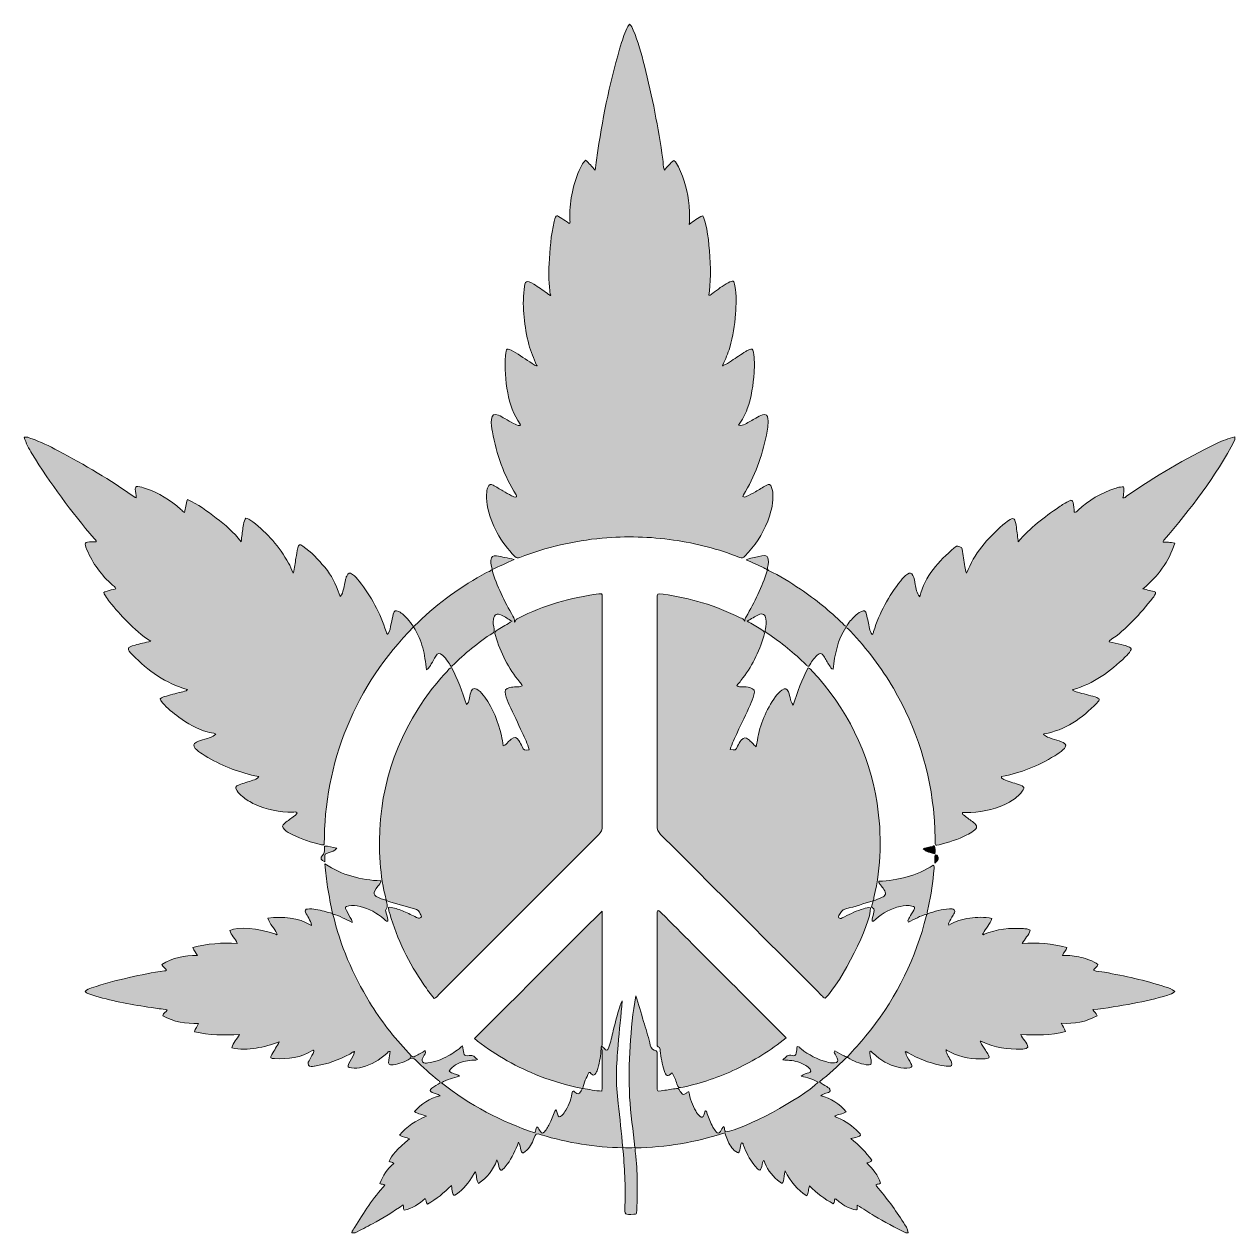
# Model space of a CAD drawing. Extents: x 553 to 1381, y -1421 to -594.
import ezdxf

# ---------------------------------------------------------------- set-up
doc = ezdxf.new("R2010")
doc.units = 0
doc.header["$MEASUREMENT"] = 0
doc.layers.add('katman 1', color=7, linetype='Continuous')

# ---------------------------------------------------------------- blocks, each defined once
blk = doc.blocks.new('block 2')
at = {"layer": 'katman 1', "true_color": 0x019246}
h = blk.add_hatch(color=114, dxfattribs=at)
h.dxf.hatch_style = 2
edge = h.paths.add_edge_path()
edge.add_spline(control_points=[(1031.45, -827.53), (1033.59, -827.05), (1035.17, -825.56), (1036.94, -824.43), (1040.24, -822.34), (1043.47, -820.16), (1046.75, -818.05), (1047.44, -817.6), (1048.18, -817.2), (1048.94, -816.88), (1051.09, -815.98), (1051.63, -816.27), (1052.01, -818.57), (1052.78, -823.15), (1052.8, -827.77), (1052.5, -832.38), (1051.93, -840.89), (1050.73, -849.29), (1047.77, -857.37), (1046.34, -861.28), (1044.33, -864.85), (1041.86, -868.43), (1043.65, -869.18), (1045.03, -868.34), (1046.28, -867.73), (1048.82, -866.48), (1051.25, -864.99), (1053.71, -863.59), (1055.15, -862.77), (1056.53, -861.85), (1058.18, -861.47), (1060.72, -860.89), (1061.7, -861.53), (1061.94, -864.17), (1062.28, -867.98), (1061.7, -871.73), (1060.9, -875.43), (1057.78, -889.85), (1053, -903.63), (1045.14, -916.22), (1044.96, -916.51), (1044.9, -916.87), (1044.79, -917.21), (1045.55, -918.04), (1046.32, -917.52), (1047.03, -917.25), (1049.25, -916.42), (1051.3, -915.23), (1053.34, -914.03), (1055.78, -912.58), (1058.2, -911.1), (1060.68, -909.72), (1062.72, -908.59), (1063.71, -908.92), (1064.47, -911.05), (1065.19, -913.06), (1065.47, -915.18), (1065.4, -917.33), (1065.22, -923.19), (1063.89, -928.81), (1061.77, -934.23), (1058.24, -943.28), (1052.87, -951.14), (1046.14, -958.12), (1045.04, -959.26), (1044.17, -959.59), (1042.53, -958.95), (1027.96, -953.2), (1012.89, -949.27), (997.39, -947.06), (981.18, -944.74), (964.9, -944.32), (948.56, -945.79), (929.13, -947.53), (910.33, -951.94), (892.15, -958.96), (890.76, -959.5), (889.88, -959.54), (888.77, -958.37), (879.17, -948.3), (872.29, -936.81), (869.83, -922.94), (869.31, -920.01), (869.32, -917.06), (869.51, -914.09), (869.59, -912.89), (869.88, -911.75), (870.41, -910.68), (871.23, -909), (872.13, -908.65), (873.83, -909.55), (876.12, -910.77), (878.32, -912.17), (880.57, -913.47), (882.52, -914.58), (884.46, -915.73), (886.47, -916.72), (887.48, -917.22), (888.53, -917.96), (889.78, -917.49), (890.18, -916.96), (889.78, -916.59), (889.56, -916.24), (881.24, -902.92), (876.26, -888.35), (873.34, -873.02), (872.81, -870.26), (872.32, -867.42), (872.7, -864.56), (873.14, -861.25), (874.38, -860.48), (877.53, -861.7), (879.06, -862.29), (880.47, -863.2), (881.91, -864), (883.87, -865.1), (885.79, -866.28), (887.77, -867.33), (889.22, -868.1), (890.73, -868.77), (892.24, -868.77), (892.91, -868.4), (892.66, -868.05), (892.48, -867.81), (887.67, -861.41), (885.41, -853.97), (883.87, -846.27), (882.2, -837.88), (881.85, -829.37), (882.37, -820.84), (882.67, -815.81), (883.46, -815.34), (887.79, -817.97), (892.14, -820.6), (896.31, -823.52), (900.6, -826.24), (901.53, -826.83), (902.31, -827.96), (903.69, -827.46), (903.43, -827.67), (903.45, -827.85), (903.76, -827.95), (903.85, -827.98), (904.07, -827.9), (904.07, -827.87), (904.06, -827.6), (903.9, -827.48), (903.61, -827.51), (901.77, -822.84), (899.52, -818.32), (898.33, -813.38), (895.32, -800.94), (893.65, -788.4), (895.04, -775.59), (895.71, -769.4), (896.55, -768.96), (901.8, -772.05), (904.96, -773.9), (907.84, -776.14), (910.8, -778.28), (911.41, -778.71), (911.86, -779.64), (912.88, -779.21), (912.66, -779.45), (912.71, -779.64), (913.02, -779.71), (913.11, -779.72), (913.3, -779.61), (913.3, -779.55), (913.32, -779.25), (913.15, -779.14), (912.86, -779.23), (912.03, -772.18), (911.84, -765.1), (912.19, -758.02), (912.67, -748.34), (913.4, -738.67), (915.67, -729.21), (917.08, -723.39), (917.15, -724.95), (920.92, -727.13), (922.65, -728.12), (924.22, -729.4), (925.93, -730.6), (926.93, -729.97), (926.39, -728.95), (926.36, -728.12), (925.95, -716.35), (928.19, -705.09), (932.77, -694.27), (933.82, -691.79), (934.9, -689.29), (937.14, -687.22), (939.6, -689.15), (941.36, -691.64), (943.77, -694.11), (944.38, -689.32), (944.84, -684.93), (945.51, -680.57), (949.41, -655.58), (954.3, -630.8), (961.8, -606.6), (963.13, -602.33), (964.51, -598.05), (967.09, -594.17), (968.75, -595.12), (969.15, -596.78), (969.78, -598.24), (973.15, -606.08), (975.35, -614.3), (977.43, -622.54), (982.75, -643.63), (986.94, -664.94), (990.01, -686.47), (990.35, -688.88), (990.13, -691.37), (991.06, -694.05), (993.24, -691.64), (995.01, -689.28), (997.5, -687.3), (999.15, -688.45), (999.93, -690.18), (1000.72, -691.81), (1004.75, -700.2), (1007.12, -709.06), (1008, -718.32), (1008.39, -722.39), (1008.55, -726.48), (1008.01, -731.27), (1011.31, -728.72), (1014.11, -726.6), (1017.29, -725.15), (1021.56, -732.29), (1024.04, -764.15), (1021.54, -779.63), (1022.71, -779.55), (1023.37, -778.7), (1024.13, -778.15), (1027.59, -775.68), (1030.91, -773), (1034.72, -771.06), (1038.22, -769.27), (1038.67, -769.47), (1039.36, -773.21), (1040.53, -779.55), (1040.2, -785.95), (1039.78, -792.31), (1039.26, -800.1), (1038.02, -807.79), (1035.82, -815.32), (1034.62, -819.42), (1032.86, -823.27), (1031.08, -827.13), (1030.82, -827.4), (1030.57, -827.73), (1031.03, -827.97), (1031.25, -828.09), (1031.45, -827.83), (1031.45, -827.53)], knot_values=[0, 0, 0, 0, 1, 1, 1, 2, 2, 2, 3, 3, 3, 4, 4, 4, 5, 5, 5, 6, 6, 6, 7, 7, 7, 8, 8, 8, 9, 9, 9, 10, 10, 10, 11, 11, 11, 12, 12, 12, 13, 13, 13, 14, 14, 14, 15, 15, 15, 16, 16, 16, 17, 17, 17, 18, 18, 18, 19, 19, 19, 20, 20, 20, 21, 21, 21, 22, 22, 22, 23, 23, 23, 24, 24, 24, 25, 25, 25, 26, 26, 26, 27, 27, 27, 28, 28, 28, 29, 29, 29, 30, 30, 30, 31, 31, 31, 32, 32, 32, 33, 33, 33, 34, 34, 34, 35, 35, 35, 36, 36, 36, 37, 37, 37, 38, 38, 38, 39, 39, 39, 40, 40, 40, 41, 41, 41, 42, 42, 42, 43, 43, 43, 44, 44, 44, 45, 45, 45, 46, 46, 46, 47, 47, 47, 48, 48, 48, 49, 49, 49, 50, 50, 50, 51, 51, 51, 52, 52, 52, 53, 53, 53, 54, 54, 54, 55, 55, 55, 56, 56, 56, 57, 57, 57, 58, 58, 58, 59, 59, 59, 60, 60, 60, 61, 61, 61, 62, 62, 62, 63, 63, 63, 64, 64, 64, 65, 65, 65, 66, 66, 66, 67, 67, 67, 68, 68, 68, 69, 69, 69, 70, 70, 70, 71, 71, 71, 72, 72, 72, 73, 73, 73, 74, 74, 74, 75, 75, 75, 76, 76, 76, 77, 77, 77, 78, 78, 78, 79, 79, 79, 80, 80, 80, 81, 81, 81, 82, 82, 82, 83, 83, 83, 84, 84, 84, 85, 85, 85, 86, 86, 86, 86], degree=3, periodic=1)
h = blk.add_hatch(color=114, dxfattribs=at)
h.dxf.hatch_style = 2
edge = h.paths.add_edge_path()
edge.add_spline(control_points=[(873.11, -967.29), (876.34, -978.61), (881.53, -989.06), (887.44, -999.18), (888.42, -1000.86), (888.41, -1000.87), (888.57, -1003.32), (889.2, -1001.62), (890.12, -1001.07), (891.14, -1000.55), (908.51, -991.79), (926.91, -986.43), (946.15, -983.85), (947.71, -983.64), (948.74, -983.78), (948.51, -985.72), (948.42, -986.42), (948.49, -987.14), (948.49, -987.85), (948.49, -1039.42), (948.48, -1090.99), (948.54, -1142.56), (948.55, -1145.11), (947.89, -1146.92), (946.04, -1148.76), (909.51, -1185.17), (873.07, -1221.65), (836.59, -1258.1), (835.69, -1259), (834.98, -1260.15), (833.57, -1260.62), (830.93, -1257.75), (828.74, -1254.53), (826.52, -1251.33), (816.11, -1236.37), (808.35, -1220.12), (803.1, -1202.67), (802.86, -1201.88), (802.62, -1201.08), (802.43, -1200.28), (801.98, -1198.34), (802.15, -1198.12), (804.05, -1198.42), (807.11, -1198.9), (810, -1199.98), (812.82, -1201.19), (815.75, -1202.45), (818.61, -1203.86), (821.48, -1205.24), (822.44, -1205.7), (823.32, -1206.38), (824.36, -1205.37), (825.41, -1204.34), (824.28, -1203.7), (824.02, -1202.9), (823.38, -1200.94), (822.1, -1199.95), (820.06, -1199.4), (813.57, -1197.64), (807.14, -1195.67), (800.68, -1193.78), (800.69, -1193.57), (800.7, -1193.35), (800.7, -1193.14), (798.45, -1184.89), (797.23, -1176.46), (796.62, -1167.98), (793.66, -1127.25), (803.53, -1089.92), (826.73, -1056.22), (831.44, -1049.39), (836.68, -1042.99), (842.35, -1036.93), (843.22, -1036), (843.97, -1034.92), (845.28, -1034.28), (849.81, -1042.25), (852.7, -1050.87), (855.56, -1059.56), (857.02, -1058.81), (857.17, -1057.47), (857.48, -1056.26), (857.88, -1054.65), (858.08, -1053), (858.55, -1051.42), (859.4, -1048.54), (861.14, -1047.96), (863.6, -1049.7), (865.45, -1051.02), (866.88, -1052.78), (868.18, -1054.61), (873.79, -1062.54), (877.45, -1071.32), (879.53, -1080.78), (880.04, -1083.07), (880.39, -1085.39), (880.85, -1087.9), (882.45, -1087.37), (883.18, -1086.11), (884.18, -1085.21), (884.88, -1084.58), (885.52, -1083.87), (886.29, -1083.32), (888.66, -1081.62), (889.99, -1081.84), (891.54, -1084.27), (892.36, -1085.56), (893.02, -1086.96), (893.72, -1088.33), (895.05, -1090.96), (895.04, -1090.96), (898.54, -1090.49), (897.51, -1086.33), (895.55, -1082.56), (893.78, -1078.72), (890.85, -1072.39), (887.82, -1066.12), (884.87, -1059.8), (883.82, -1057.55), (882.85, -1055.25), (882.32, -1052.82), (881.65, -1049.76), (882.27, -1048.83), (885.34, -1047.96), (886.73, -1047.57), (888.15, -1047.65), (889.56, -1047.55), (890.94, -1047.45), (892.41, -1047.83), (893.68, -1046.89), (893.83, -1045.59), (892.73, -1045.06), (892.1, -1044.3), (884.36, -1034.82), (878.86, -1024.19), (875.54, -1012.43), (874.81, -1009.84), (874.84, -1009.81), (877.25, -1008.35), (880.36, -1006.46), (883.5, -1004.61), (886.83, -1002.62), (884.26, -1001.11), (882, -999.64), (879.61, -998.42), (876.53, -996.85), (874.59, -997.9), (874.04, -1001.28), (873.67, -1003.55), (874.19, -1005.76), (874.53, -1007.98), (874.7, -1009.06), (874.8, -1009.91), (873.62, -1010.67), (863.54, -1017.17), (854.38, -1024.81), (845.85, -1033.22), (845.7, -1033.37), (845.42, -1033.39), (845.06, -1033.52), (844.31, -1032.38), (843.55, -1031.22), (842.78, -1030.06), (841.79, -1028.58), (840.75, -1027.14), (839.4, -1025.97), (837.23, -1024.1), (836.08, -1024.23), (834.56, -1026.62), (833.48, -1028.31), (832.59, -1030.12), (831.58, -1031.85), (830.81, -1033.17), (830.06, -1034.5), (828.38, -1035.97), (827.46, -1030.64), (827.18, -1025.65), (825.75, -1020.88), (824.29, -1015.98), (822.41, -1011.3), (819.44, -1006.48), (799.61, -1026.4), (784.52, -1049.12), (773.92, -1074.85), (763.3, -1100.64), (758.31, -1127.55), (758.32, -1155.14), (757.59, -1155.96), (756.99, -1155.68), (756.47, -1155.55), (749.56, -1153.89), (742.82, -1151.73), (736.43, -1148.58), (734.51, -1147.64), (732.64, -1146.6), (731.12, -1145.07), (729.33, -1143.28), (729.34, -1142.33), (731.33, -1140.71), (733.44, -1139), (735.7, -1137.47), (737.88, -1135.85), (738.62, -1135.3), (739.35, -1134.72), (739.84, -1133.69), (738.87, -1132.75), (737.76, -1133.24), (736.81, -1133.23), (727.72, -1133.18), (718.92, -1131.77), (710.65, -1127.79), (707.65, -1126.35), (704.84, -1124.63), (702.27, -1122.5), (700.9, -1121.37), (699.63, -1120.13), (698.65, -1118.63), (697.1, -1116.27), (697.36, -1115.42), (700.01, -1114.51), (703.14, -1113.43), (706.32, -1112.51), (709.45, -1111.44), (710.85, -1110.95), (712.31, -1110.47), (713.54, -1108.89), (711.64, -1108.49), (710.07, -1108.2), (708.52, -1107.82), (696.47, -1104.88), (685.22, -1100.07), (674.77, -1093.39), (673.08, -1092.31), (671.43, -1091.14), (670.09, -1089.62), (668.46, -1087.76), (668.64, -1086.65), (670.81, -1085.42), (672.57, -1084.42), (674.57, -1084.03), (676.48, -1083.41), (679.14, -1082.55), (681.92, -1081.92), (684.17, -1079.79), (682.19, -1078.73), (680.12, -1078.89), (678.23, -1078.35), (671.06, -1076.3), (664.77, -1072.61), (658.82, -1068.27), (654.79, -1065.34), (650.97, -1062.17), (647.63, -1058.46), (645.33, -1055.92), (645.46, -1055.25), (648.81, -1054.21), (652.64, -1053.03), (656.58, -1052.18), (660.44, -1051.07), (661.87, -1050.66), (663.49, -1050.6), (664.69, -1049.42), (649.76, -1045.11), (637.67, -1036.48), (627.04, -1025.62), (622.88, -1021.37), (623.15, -1020.6), (628.86, -1018.96), (632.24, -1017.98), (635.7, -1017.27), (639.68, -1016.31), (633.31, -1012.46), (628.36, -1007.68), (623.49, -1002.8), (619.22, -998.53), (615.17, -994.06), (611.42, -989.33), (610.39, -988.03), (609.41, -986.7), (608.52, -985.3), (607, -982.92), (607.05, -982.82), (609.67, -982.02), (611.58, -981.45), (613.51, -980.97), (615.63, -980.39), (615.47, -979.04), (614.22, -978.61), (613.43, -977.91), (605.78, -971.13), (599.87, -963.1), (595.91, -953.67), (593.82, -948.7), (594.09, -948.38), (599.4, -948.33), (600.34, -948.32), (601.28, -948.33), (602.22, -948.33), (602.44, -947.04), (601.37, -946.64), (600.81, -945.99), (585.23, -927.67), (570.85, -908.48), (558.31, -887.93), (556.17, -884.42), (554.21, -880.79), (552.99, -876.79), (554.72, -876.18), (556.12, -877.04), (557.53, -877.51), (564.04, -879.71), (570.19, -882.77), (576.24, -885.99), (594.31, -895.61), (611.97, -905.9), (628.63, -917.84), (628.8, -917.96), (629.05, -917.98), (629.51, -918.13), (629.79, -916.11), (629.16, -914.21), (629.01, -912.29), (628.9, -910.88), (629.41, -910.34), (630.81, -910.48), (632.59, -910.65), (634.28, -911.17), (635.96, -911.74), (645.04, -914.83), (653.11, -919.64), (660.2, -926.1), (660.96, -926.79), (661.54, -927.72), (662.73, -928.19), (663.58, -925.35), (663.42, -922.35), (664.74, -919.35), (672.09, -922.45), (678.2, -927.29), (684.35, -932.03), (690.4, -936.69), (696.36, -941.5), (701.47, -948.2), (701.93, -944.57), (702.26, -941.68), (702.68, -938.8), (702.92, -937.16), (703.2, -935.52), (703.67, -933.94), (704.26, -931.9), (704.77, -931.74), (706.73, -932.81), (707.67, -933.31), (708.57, -933.9), (709.4, -934.56), (719.36, -942.4), (727.72, -951.64), (733.85, -962.8), (734.97, -964.84), (735.82, -967.03), (737.05, -969.69), (738.25, -966.02), (738.35, -962.68), (738.92, -959.44), (739.33, -957.12), (739.67, -954.77), (740.27, -952.49), (740.94, -949.94), (741.55, -949.72), (743.67, -951.22), (749.42, -955.28), (754.28, -960.28), (758.67, -965.73), (763.85, -972.16), (765.41, -975.23), (769.13, -985.7), (770.7, -984.33), (770.98, -982.39), (771.47, -980.62), (772.06, -978.46), (772.42, -976.23), (772.91, -974.04), (773.1, -973.24), (773.31, -972.43), (773.66, -971.69), (774.76, -969.33), (775.64, -969.11), (777.72, -970.63), (779.46, -971.9), (780.86, -973.51), (782.18, -975.19), (790.35, -985.61), (796.72, -997), (800.63, -1009.7), (800.8, -1010.25), (800.78, -1010.88), (801.3, -1011.27), (801.39, -1011.34), (801.51, -1011.37), (801.76, -1011.47), (803.41, -1009.36), (803.52, -1006.7), (804.14, -1004.25), (804.7, -1002.07), (805.01, -999.84), (805.56, -997.67), (806.19, -995.15), (806.94, -994.82), (809.3, -996.03), (811.65, -997.23), (813.57, -999), (815.28, -1000.98), (816.67, -1002.59), (817.95, -1004.29), (819.4, -1006.11), (820.72, -1005.55), (821.53, -1004.38), (822.5, -1003.45), (836.57, -989.92), (852.2, -978.55), (869.41, -969.34), (870.68, -968.67), (872.17, -968.41), (873.2, -967.3), (873.21, -967.3), (873.11, -967.29), (873.11, -967.29)], knot_values=[0, 0, 0, 0, 1, 1, 1, 2, 2, 2, 3, 3, 3, 4, 4, 4, 5, 5, 5, 6, 6, 6, 7, 7, 7, 8, 8, 8, 9, 9, 9, 10, 10, 10, 11, 11, 11, 12, 12, 12, 13, 13, 13, 14, 14, 14, 15, 15, 15, 16, 16, 16, 17, 17, 17, 18, 18, 18, 19, 19, 19, 20, 20, 20, 21, 21, 21, 22, 22, 22, 23, 23, 23, 24, 24, 24, 25, 25, 25, 26, 26, 26, 27, 27, 27, 28, 28, 28, 29, 29, 29, 30, 30, 30, 31, 31, 31, 32, 32, 32, 33, 33, 33, 34, 34, 34, 35, 35, 35, 36, 36, 36, 37, 37, 37, 38, 38, 38, 39, 39, 39, 40, 40, 40, 41, 41, 41, 42, 42, 42, 43, 43, 43, 44, 44, 44, 45, 45, 45, 46, 46, 46, 47, 47, 47, 48, 48, 48, 49, 49, 49, 50, 50, 50, 51, 51, 51, 52, 52, 52, 53, 53, 53, 54, 54, 54, 55, 55, 55, 56, 56, 56, 57, 57, 57, 58, 58, 58, 59, 59, 59, 60, 60, 60, 61, 61, 61, 62, 62, 62, 63, 63, 63, 64, 64, 64, 65, 65, 65, 66, 66, 66, 67, 67, 67, 68, 68, 68, 69, 69, 69, 70, 70, 70, 71, 71, 71, 72, 72, 72, 73, 73, 73, 74, 74, 74, 75, 75, 75, 76, 76, 76, 77, 77, 77, 78, 78, 78, 79, 79, 79, 80, 80, 80, 81, 81, 81, 82, 82, 82, 83, 83, 83, 84, 84, 84, 85, 85, 85, 86, 86, 86, 87, 87, 87, 88, 88, 88, 89, 89, 89, 90, 90, 90, 91, 91, 91, 92, 92, 92, 93, 93, 93, 94, 94, 94, 95, 95, 95, 96, 96, 96, 97, 97, 97, 98, 98, 98, 99, 99, 99, 100, 100, 100, 101, 101, 101, 102, 102, 102, 103, 103, 103, 104, 104, 104, 105, 105, 105, 106, 106, 106, 107, 107, 107, 108, 108, 108, 109, 109, 109, 110, 110, 110, 111, 111, 111, 112, 112, 112, 113, 113, 113, 114, 114, 114, 115, 115, 115, 116, 116, 116, 117, 117, 117, 118, 118, 118, 119, 119, 119, 120, 120, 120, 121, 121, 121, 122, 122, 122, 123, 123, 123, 124, 124, 124, 125, 125, 125, 126, 126, 126, 127, 127, 127, 128, 128, 128, 129, 129, 129, 130, 130, 130, 131, 131, 131, 132, 132, 132, 133, 133, 133, 134, 134, 134, 135, 135, 135, 136, 136, 136, 137, 137, 137, 138, 138, 138, 139, 139, 139, 140, 140, 140, 141, 141, 141, 142, 142, 142, 142], degree=3, periodic=1)
h = blk.add_hatch(color=114, dxfattribs=at)
h.dxf.hatch_style = 2
edge = h.paths.add_edge_path()
edge.add_spline(control_points=[(1381.42, -878.61), (1368.43, -903.73), (1351.13, -925.81), (1332.89, -947.22), (1332.67, -947.48), (1332.48, -947.78), (1332.3, -948.07), (1332.26, -948.15), (1332.33, -948.29), (1332.38, -948.61), (1333.59, -948.61), (1334.84, -948.55), (1336.09, -948.62), (1337.37, -948.7), (1338.7, -948.51), (1340.28, -949.29), (1336.49, -961.91), (1328.78, -971.8), (1318.56, -980.42), (1321.59, -981.2), (1324.36, -981.92), (1327.25, -982.66), (1327.22, -984.37), (1326.16, -985.55), (1325.25, -986.7), (1316.62, -997.56), (1307.55, -1007.98), (1295.9, -1015.8), (1295.75, -1015.9), (1295.74, -1016.2), (1295.56, -1016.67), (1298.3, -1017.28), (1301.01, -1017.85), (1303.71, -1018.5), (1305.66, -1018.98), (1307.59, -1019.54), (1309.41, -1020.43), (1310.51, -1020.97), (1310.72, -1021.71), (1310.1, -1022.71), (1309.11, -1024.33), (1307.87, -1025.77), (1306.5, -1027.08), (1296.16, -1037.02), (1284.82, -1045.37), (1270.75, -1049.33), (1270.68, -1049.35), (1270.65, -1049.49), (1270.45, -1049.82), (1271.41, -1050.67), (1272.69, -1050.81), (1273.85, -1051.13), (1277.83, -1052.24), (1281.86, -1053.2), (1285.81, -1054.42), (1289.18, -1055.47), (1289.42, -1056.23), (1287.01, -1058.65), (1276.85, -1068.85), (1265.63, -1077.31), (1250.87, -1079.63), (1250.81, -1079.64), (1250.77, -1079.79), (1250.62, -1080.04), (1252.22, -1081.68), (1254.38, -1082.29), (1256.46, -1083.01), (1258.58, -1083.75), (1260.79, -1084.25), (1262.85, -1085.11), (1266.33, -1086.54), (1266.57, -1087.94), (1263.93, -1090.48), (1262.21, -1092.12), (1260.25, -1093.45), (1258.22, -1094.68), (1246.9, -1101.52), (1234.84, -1106.49), (1221.74, -1108.9), (1221.41, -1110.22), (1222.56, -1110.41), (1223.32, -1110.78), (1226.52, -1112.34), (1229.99, -1113.14), (1233.35, -1114.25), (1237.76, -1115.71), (1238.04, -1116.64), (1234.98, -1120.19), (1232.78, -1122.72), (1230.08, -1124.63), (1227.2, -1126.29), (1219.01, -1131.01), (1210.09, -1132.99), (1200.75, -1133.36), (1198.86, -1133.43), (1196.97, -1133.37), (1195.06, -1133.37), (1194.74, -1134.66), (1195.77, -1135.1), (1196.42, -1135.61), (1198.45, -1137.23), (1200.61, -1138.69), (1202.66, -1140.29), (1205.49, -1142.49), (1205.5, -1143.86), (1202.6, -1146.07), (1201.2, -1147.14), (1199.66, -1148.08), (1198.08, -1148.85), (1192.01, -1151.83), (1185.62, -1153.93), (1179.06, -1155.54), (1176.47, -1156.18), (1176.43, -1156.13), (1176.37, -1153.26), (1176.27, -1147.82), (1176.15, -1142.39), (1175.71, -1136.96), (1173.14, -1105.33), (1163.78, -1075.85), (1147.79, -1048.47), (1139.52, -1034.31), (1129.66, -1021.35), (1118.33, -1009.5), (1117.45, -1008.58), (1116.7, -1007.48), (1115.28, -1006.85), (1109.69, -1015.54), (1107.53, -1025.25), (1106.69, -1035.51), (1105.08, -1035.2), (1104.62, -1033.88), (1103.98, -1032.87), (1102.67, -1030.76), (1101.56, -1028.53), (1100.21, -1026.45), (1098.75, -1024.22), (1097.61, -1024.09), (1095.6, -1025.83), (1093.16, -1027.94), (1091.69, -1030.83), (1089.97, -1033.36), (1088.94, -1033.66), (1088.56, -1032.91), (1088.1, -1032.45), (1079.92, -1024.35), (1071.05, -1017.1), (1061.4, -1010.81), (1060.12, -1009.98), (1059.67, -1009.35), (1060.18, -1007.75), (1060.85, -1005.62), (1060.81, -1003.3), (1060.54, -1001.06), (1060.18, -998.09), (1058.23, -996.89), (1055.51, -998.16), (1052.94, -999.35), (1050.56, -1000.92), (1047.76, -1002.51), (1051.03, -1004.45), (1054.12, -1006.25), (1057.17, -1008.1), (1059.87, -1009.73), (1059.92, -1009.77), (1059.08, -1012.73), (1055.89, -1023.89), (1050.72, -1034.05), (1043.5, -1043.14), (1042.62, -1044.24), (1041.72, -1045.33), (1040.72, -1046.56), (1041.8, -1047.72), (1043.15, -1047.38), (1044.35, -1047.48), (1046.1, -1047.64), (1047.89, -1047.43), (1049.62, -1048.03), (1052.6, -1049.05), (1053.28, -1050.05), (1052.4, -1053.04), (1051.7, -1055.41), (1050.84, -1057.76), (1049.8, -1060.01), (1046.93, -1066.23), (1043.88, -1072.37), (1041, -1078.59), (1039.21, -1082.42), (1037.25, -1086.2), (1036.17, -1090.36), (1039.65, -1091.06), (1039.99, -1090.95), (1041.21, -1088.19), (1041.89, -1086.66), (1042.65, -1085.2), (1043.73, -1083.94), (1045.37, -1082.04), (1046.65, -1081.87), (1048.59, -1083.5), (1050.29, -1084.93), (1051.82, -1086.55), (1053.83, -1088.48), (1054.19, -1086.69), (1054.5, -1085.39), (1054.71, -1084.07), (1056.39, -1073.1), (1060.71, -1063.23), (1067.09, -1054.22), (1068.33, -1052.47), (1069.75, -1050.88), (1071.52, -1049.66), (1073.6, -1048.25), (1075.05, -1048.64), (1075.98, -1050.98), (1076.63, -1052.61), (1077, -1054.37), (1077.47, -1056.08), (1077.8, -1057.3), (1078.02, -1058.56), (1079.24, -1059.94), (1082.16, -1051), (1085.05, -1042.47), (1089.43, -1034.56), (1090.83, -1034.83), (1091.38, -1035.81), (1092.06, -1036.55), (1116.02, -1062.26), (1131.03, -1092.37), (1136.6, -1127.12), (1140.06, -1148.74), (1139.36, -1170.24), (1134.52, -1191.6), (1134.37, -1192.29), (1134.25, -1192.99), (1134.12, -1193.69), (1134.12, -1193.69), (1133.91, -1193.88), (1133.91, -1193.88), (1127.69, -1195.75), (1121.53, -1197.84), (1115.22, -1199.37), (1112.44, -1200.05), (1111.59, -1202), (1110.39, -1203.95), (1110.06, -1204.5), (1110, -1205.03), (1110.53, -1205.53), (1111, -1205.98), (1111.52, -1206.18), (1112.12, -1205.9), (1112.87, -1205.56), (1113.6, -1205.16), (1114.33, -1204.79), (1118.55, -1202.65), (1122.81, -1200.62), (1127.38, -1199.31), (1128.95, -1198.85), (1130.52, -1198.37), (1132.19, -1198.6), (1132.27, -1210.01), (1112.59, -1249.17), (1101.06, -1260.54), (1099.98, -1260.25), (1099.41, -1259.3), (1098.68, -1258.57), (1061.96, -1221.87), (1025.26, -1185.15), (988.5, -1148.48), (986.77, -1146.76), (986.12, -1145.02), (986.12, -1142.59), (986.19, -1090.91), (986.17, -1039.23), (986.17, -987.55), (986.17, -983.55), (986.17, -983.62), (990.25, -984.16), (1008.69, -986.56), (1026.21, -991.97), (1042.88, -1000.19), (1044.07, -1000.77), (1045.5, -1001.1), (1046.21, -1002.63), (1046.08, -1001.48), (1046.42, -1000.52), (1047, -999.55), (1052.92, -989.57), (1057.9, -979.14), (1061.45, -968.06), (1061.71, -968.03), (1061.96, -968), (1062.22, -967.97), (1070.04, -971.4), (1077.18, -976.01), (1084.24, -980.75), (1094.58, -987.68), (1104.17, -995.54), (1113.1, -1004.22), (1113.84, -1004.95), (1114.46, -1005.87), (1115.59, -1006.16), (1117.33, -1003.63), (1119.18, -1001.17), (1121.44, -999.06), (1122.65, -997.92), (1123.93, -996.87), (1125.42, -996.11), (1127.91, -994.86), (1128.78, -995.23), (1129.41, -997.91), (1130.16, -1001.13), (1130.79, -1004.38), (1131.5, -1007.61), (1131.81, -1008.99), (1132.14, -1010.37), (1133.27, -1011.71), (1133.89, -1011.14), (1134.07, -1010.43), (1134.29, -1009.7), (1138.13, -996.85), (1144.6, -985.38), (1152.86, -974.89), (1154.18, -973.21), (1155.62, -971.62), (1157.39, -970.41), (1159.14, -969.21), (1160.08, -969.42), (1161.09, -971.28), (1162.12, -973.18), (1162.33, -975.33), (1162.77, -977.41), (1163.37, -980.24), (1163.63, -983.21), (1165.81, -985.91), (1169.52, -971.56), (1178.72, -961.5), (1189.4, -952.51), (1190.45, -951.63), (1191.35, -950.55), (1193.21, -951.61), (1194.08, -952.1), (1194.7, -952.3), (1194.86, -953.31), (1195.49, -957.27), (1196.18, -961.23), (1196.78, -965.2), (1197.01, -966.68), (1197.17, -968.15), (1197.88, -969.78), (1203.09, -956.3), (1212.1, -945.96), (1222.63, -936.77), (1223.87, -935.69), (1225.21, -934.69), (1226.59, -933.78), (1229.94, -931.57), (1230.77, -931.83), (1231.5, -935.68), (1232.16, -939.15), (1232.49, -942.69), (1232.96, -946.2), (1233.03, -946.74), (1233.1, -947.27), (1233.22, -948.21), (1241.4, -938.6), (1251.05, -931.45), (1260.95, -924.6), (1263.29, -922.98), (1265.71, -921.51), (1268.26, -920.25), (1269.63, -919.57), (1270.38, -919.65), (1270.71, -921.38), (1271.13, -923.58), (1271.55, -925.77), (1271.55, -928.02), (1273.08, -928.51), (1273.49, -927.2), (1274.18, -926.56), (1281.51, -919.81), (1289.9, -914.88), (1299.37, -911.8), (1300.6, -911.4), (1301.85, -911.03), (1303.12, -910.78), (1305.37, -910.33), (1305.6, -910.54), (1305.53, -912.8), (1305.47, -914.56), (1305.38, -916.33), (1304.85, -918.09), (1306.13, -918.47), (1306.65, -917.53), (1307.34, -917.05), (1326.94, -903.54), (1347.34, -891.41), (1368.8, -881.11), (1372.85, -879.16), (1377.01, -877.47), (1381.42, -876.48), (1381.42, -877.19), (1381.42, -877.9), (1381.42, -878.61)], knot_values=[0, 0, 0, 0, 1, 1, 1, 2, 2, 2, 3, 3, 3, 4, 4, 4, 5, 5, 5, 6, 6, 6, 7, 7, 7, 8, 8, 8, 9, 9, 9, 10, 10, 10, 11, 11, 11, 12, 12, 12, 13, 13, 13, 14, 14, 14, 15, 15, 15, 16, 16, 16, 17, 17, 17, 18, 18, 18, 19, 19, 19, 20, 20, 20, 21, 21, 21, 22, 22, 22, 23, 23, 23, 24, 24, 24, 25, 25, 25, 26, 26, 26, 27, 27, 27, 28, 28, 28, 29, 29, 29, 30, 30, 30, 31, 31, 31, 32, 32, 32, 33, 33, 33, 34, 34, 34, 35, 35, 35, 36, 36, 36, 37, 37, 37, 38, 38, 38, 39, 39, 39, 40, 40, 40, 41, 41, 41, 42, 42, 42, 43, 43, 43, 44, 44, 44, 45, 45, 45, 46, 46, 46, 47, 47, 47, 48, 48, 48, 49, 49, 49, 50, 50, 50, 51, 51, 51, 52, 52, 52, 53, 53, 53, 54, 54, 54, 55, 55, 55, 56, 56, 56, 57, 57, 57, 58, 58, 58, 59, 59, 59, 60, 60, 60, 61, 61, 61, 62, 62, 62, 63, 63, 63, 64, 64, 64, 65, 65, 65, 66, 66, 66, 67, 67, 67, 68, 68, 68, 69, 69, 69, 70, 70, 70, 71, 71, 71, 72, 72, 72, 73, 73, 73, 74, 74, 74, 75, 75, 75, 76, 76, 76, 77, 77, 77, 78, 78, 78, 79, 79, 79, 80, 80, 80, 81, 81, 81, 82, 82, 82, 83, 83, 83, 84, 84, 84, 85, 85, 85, 86, 86, 86, 87, 87, 87, 88, 88, 88, 89, 89, 89, 90, 90, 90, 91, 91, 91, 92, 92, 92, 93, 93, 93, 94, 94, 94, 95, 95, 95, 96, 96, 96, 97, 97, 97, 98, 98, 98, 99, 99, 99, 100, 100, 100, 101, 101, 101, 102, 102, 102, 103, 103, 103, 104, 104, 104, 105, 105, 105, 106, 106, 106, 107, 107, 107, 108, 108, 108, 109, 109, 109, 110, 110, 110, 111, 111, 111, 112, 112, 112, 113, 113, 113, 114, 114, 114, 115, 115, 115, 116, 116, 116, 117, 117, 117, 118, 118, 118, 119, 119, 119, 120, 120, 120, 121, 121, 121, 122, 122, 122, 123, 123, 123, 124, 124, 124, 125, 125, 125, 126, 126, 126, 127, 127, 127, 128, 128, 128, 129, 129, 129, 130, 130, 130, 131, 131, 131, 132, 132, 132, 133, 133, 133, 134, 134, 134, 134], degree=3, periodic=1)
at = {"layer": 'katman 1', "true_color": 0x029347}
h = blk.add_hatch(color=114, dxfattribs=at)
h.dxf.hatch_style = 2
edge = h.paths.add_edge_path()
edge.add_spline(control_points=[(873.11, -967.29), (873.11, -967.29), (873.21, -967.3), (873.2, -967.3), (872.83, -965.22), (872.23, -963.17), (872.41, -961.02), (872.65, -958.23), (873.55, -957.38), (876.23, -957.87), (880.03, -958.57), (883.8, -959.43), (888.21, -960.36), (882.79, -962.84), (877.95, -965.07), (873.11, -967.29)], knot_values=[0, 0, 0, 0, 1, 1, 1, 2, 2, 2, 3, 3, 3, 4, 4, 4, 5, 5, 5, 5], degree=3, periodic=1)
h = blk.add_hatch(color=114, dxfattribs=at)
h.dxf.hatch_style = 2
edge = h.paths.add_edge_path()
edge.add_spline(control_points=[(1062.22, -967.97), (1061.96, -968), (1061.71, -968.03), (1061.45, -968.06), (1061.28, -966.7), (1060.01, -966.6), (1059.13, -966.17), (1055.22, -964.29), (1051.26, -962.52), (1046.96, -960.53), (1049.98, -959.24), (1052.95, -958.97), (1055.79, -958.29), (1061.65, -956.89), (1062.73, -957.96), (1062.11, -963.92), (1061.98, -965.25), (1061.1, -966.65), (1062.22, -967.97)], knot_values=[0, 0, 0, 0, 1, 1, 1, 2, 2, 2, 3, 3, 3, 4, 4, 4, 5, 5, 5, 6, 6, 6, 6], degree=3, periodic=1)
h = blk.add_hatch(color=114, dxfattribs=at)
h.dxf.hatch_style = 2
edge = h.paths.add_edge_path()
edge.add_spline(control_points=[(766.86, -1157.86), (765.3, -1159.97), (763.37, -1160.23), (761.64, -1160.8), (758.64, -1161.79), (758.64, -1161.77), (758.72, -1164.83), (758.74, -1165.65), (758.72, -1166.48), (758.72, -1167.32), (756.26, -1166.33), (755.28, -1164.36), (756.92, -1163.07), (758.71, -1161.66), (758.42, -1160.11), (758.4, -1158.4), (758.39, -1157.82), (758.4, -1157.24), (758.4, -1156.42), (761.28, -1156.39), (763.77, -1157.48), (766.86, -1157.86)], knot_values=[0, 0, 0, 0, 1, 1, 1, 2, 2, 2, 3, 3, 3, 4, 4, 4, 5, 5, 5, 6, 6, 6, 7, 7, 7, 7], degree=3, periodic=1)
h = blk.add_hatch(color=114, dxfattribs=at)
h.dxf.hatch_style = 2
edge = h.paths.add_edge_path()
edge.add_spline(control_points=[(1176.24, -1161.71), (1170.54, -1160.36), (1170.54, -1160.36), (1168.28, -1158.23), (1169.44, -1157.44), (1170.83, -1157.72), (1171.98, -1157.27), (1173.18, -1156.79), (1174.57, -1157.18), (1175.77, -1156.07), (1176.69, -1158.03), (1176.19, -1159.73), (1176.24, -1161.71)], knot_values=[0, 0, 0, 0, 1, 1, 1, 2, 2, 2, 3, 3, 3, 4, 4, 4, 4], degree=3, periodic=1)
h = blk.add_hatch(color=114, dxfattribs=at)
h.dxf.hatch_style = 2
edge = h.paths.add_edge_path()
edge.add_spline(control_points=[(1176.22, -1168.13), (1176.22, -1166.32), (1176.21, -1164.93), (1176.22, -1163.54), (1176.22, -1163.05), (1176.35, -1162.5), (1176.88, -1162.52), (1177.28, -1162.54), (1177.77, -1162.87), (1178.03, -1163.2), (1179.09, -1164.61), (1178.69, -1165.77), (1176.22, -1168.13)], knot_values=[0, 0, 0, 0, 1, 1, 1, 2, 2, 2, 3, 3, 3, 4, 4, 4, 4], degree=3, periodic=1)
h = blk.add_hatch(color=114, dxfattribs=at)
h.dxf.hatch_style = 2
edge = h.paths.add_edge_path()
edge.add_spline(control_points=[(764.25, -1202.96), (764.07, -1202.92), (763.94, -1202.81), (763.88, -1202.64), (762.79, -1196.6), (761.59, -1190.58), (760.65, -1184.52), (759.87, -1179.52), (759.41, -1174.46), (758.72, -1168.69), (770.68, -1176.3), (783.36, -1179.7), (796.96, -1180.23), (797.13, -1181.99), (795.78, -1182.79), (795, -1183.82), (791.14, -1188.85), (791.47, -1190.18), (797.3, -1192.42), (798.39, -1192.84), (799.45, -1193.46), (800.7, -1193.14), (800.7, -1193.35), (800.69, -1193.57), (800.68, -1193.78), (801.21, -1195.75), (802.19, -1197.62), (800.59, -1199.71), (799.95, -1200.55), (800.7, -1201.98), (800.97, -1203.13), (801.33, -1204.68), (801.87, -1206.21), (801.72, -1207.91), (800.4, -1207.89), (799.95, -1206.93), (799.27, -1206.36), (794.4, -1202.29), (789.04, -1199.2), (782.81, -1197.76), (780.25, -1197.16), (777.67, -1196.97), (775.08, -1197.35), (772.58, -1197.71), (772.26, -1198.42), (773.47, -1200.61), (774.61, -1202.68), (775.85, -1204.68), (776.99, -1206.75), (777.24, -1207.21), (777.25, -1207.82), (777.48, -1208.82), (772.9, -1206.4), (768.81, -1204.13), (764.25, -1202.96)], knot_values=[0, 0, 0, 0, 1, 1, 1, 2, 2, 2, 3, 3, 3, 4, 4, 4, 5, 5, 5, 6, 6, 6, 7, 7, 7, 8, 8, 8, 9, 9, 9, 10, 10, 10, 11, 11, 11, 12, 12, 12, 13, 13, 13, 14, 14, 14, 15, 15, 15, 16, 16, 16, 17, 17, 17, 18, 18, 18, 18], degree=3, periodic=1)
h = blk.add_hatch(color=114, dxfattribs=at)
h.dxf.hatch_style = 2
edge = h.paths.add_edge_path()
edge.add_spline(control_points=[(1171.11, -1202.84), (1170.97, -1202.96), (1170.81, -1203.02), (1170.62, -1203.03), (1166.14, -1204.19), (1162.11, -1206.38), (1158.04, -1208.6), (1157.25, -1207.23), (1158.28, -1206.31), (1158.78, -1205.35), (1159.71, -1203.59), (1160.88, -1201.94), (1161.82, -1200.18), (1162.68, -1198.57), (1162.32, -1197.79), (1160.52, -1197.44), (1157.83, -1196.92), (1155.13, -1197.11), (1152.46, -1197.71), (1146.11, -1199.15), (1140.65, -1202.26), (1135.71, -1206.41), (1135.04, -1206.98), (1134.59, -1207.99), (1133.28, -1207.84), (1133.24, -1206.07), (1133.84, -1204.43), (1134.14, -1202.73), (1134.41, -1201.28), (1135.55, -1199.51), (1133.24, -1198.53), (1132.58, -1198.25), (1133.08, -1197.71), (1133.15, -1197.32), (1133.36, -1196.17), (1133.65, -1195.03), (1133.91, -1193.88), (1133.91, -1193.88), (1134.12, -1193.69), (1134.12, -1193.69), (1136.1, -1193.3), (1137.95, -1192.53), (1139.75, -1191.66), (1142.67, -1190.27), (1143.07, -1188.89), (1141.31, -1186.09), (1140.63, -1185), (1139.71, -1184.05), (1138.95, -1183), (1138.48, -1182.36), (1137.8, -1181.8), (1137.86, -1180.47), (1151.1, -1179.91), (1163.72, -1176.82), (1175, -1169.55), (1176.12, -1170.17), (1175.65, -1171.08), (1175.6, -1171.8), (1174.97, -1180.86), (1173.51, -1189.81), (1171.61, -1198.69), (1171.32, -1200.05), (1170.75, -1201.39), (1171.11, -1202.84)], knot_values=[0, 0, 0, 0, 1, 1, 1, 2, 2, 2, 3, 3, 3, 4, 4, 4, 5, 5, 5, 6, 6, 6, 7, 7, 7, 8, 8, 8, 9, 9, 9, 10, 10, 10, 11, 11, 11, 12, 12, 12, 13, 13, 13, 14, 14, 14, 15, 15, 15, 16, 16, 16, 17, 17, 17, 18, 18, 18, 19, 19, 19, 20, 20, 20, 21, 21, 21, 21], degree=3, periodic=1)
at = {"layer": 'katman 1', "true_color": 0x019246}
h = blk.add_hatch(color=114, dxfattribs=at)
h.dxf.hatch_style = 2
edge = h.paths.add_edge_path()
edge.add_spline(control_points=[(817.77, -1299.99), (817.53, -1300.61), (817.28, -1301.22), (817.04, -1301.83), (813.5, -1304), (809.7, -1305.51), (805.58, -1306.07), (802.54, -1306.49), (801.98, -1305.77), (802.48, -1302.82), (802.81, -1300.86), (803.43, -1298.94), (803.36, -1296.92), (802.09, -1296.66), (801.68, -1297.71), (801.04, -1298.3), (796.18, -1302.74), (790.73, -1306.1), (784.28, -1307.71), (781.86, -1308.31), (779.4, -1308.55), (776.92, -1308.24), (774.37, -1307.92), (774.07, -1307.32), (775.25, -1305.08), (776.35, -1302.99), (777.53, -1300.95), (778.6, -1298.86), (778.8, -1298.49), (778.69, -1297.96), (778.72, -1297.5), (778.98, -1297.55), (779.12, -1297.44), (779.09, -1297.19), (779.08, -1297.12), (778.96, -1297.03), (778.87, -1297.02), (778.6, -1296.97), (778.49, -1297.09), (778.56, -1297.36), (777.37, -1297.27), (776.65, -1298.19), (775.75, -1298.69), (768.22, -1302.8), (760.29, -1305.74), (751.75, -1306.95), (751.64, -1306.96), (751.52, -1307), (751.4, -1307.01), (750.02, -1307.14), (748.36, -1307.7), (747.5, -1306.27), (746.68, -1304.91), (747.79, -1303.57), (748.45, -1302.34), (749.06, -1301.19), (749.77, -1300.1), (750.37, -1298.95), (750.79, -1298.13), (751.33, -1297.32), (751.09, -1296.44), (750.9, -1296.07), (750.7, -1296), (750.44, -1296.16), (742.39, -1301.25), (733.45, -1302.3), (724.21, -1301.87), (721.5, -1301.75), (721.21, -1301.25), (722.52, -1298.95), (724.13, -1296.1), (725.94, -1293.36), (727.5, -1290.32), (722.29, -1292.31), (717.09, -1294), (711.62, -1294.62), (706.16, -1295.24), (700.67, -1296.16), (695.02, -1294.39), (696.02, -1290.9), (698.44, -1288.52), (700.31, -1285.28), (689.73, -1285.9), (679.68, -1285.92), (669.6, -1283.43), (669.99, -1281.24), (671.5, -1279.94), (672.33, -1277.82), (663.58, -1277.96), (655.31, -1276.88), (647.87, -1272.47), (648.2, -1270.56), (650.09, -1270.16), (650.85, -1268.41), (647.18, -1267.92), (643.62, -1267.51), (640.08, -1266.97), (627.22, -1265.02), (614.43, -1262.75), (601.92, -1259.14), (600.11, -1258.61), (598.35, -1257.9), (596.58, -1257.24), (595.92, -1257), (595.24, -1256.75), (594.69, -1255.91), (595.85, -1254.58), (597.55, -1254.12), (599.12, -1253.53), (607.44, -1250.41), (616.07, -1248.39), (624.71, -1246.43), (632.77, -1244.6), (640.86, -1242.88), (649.08, -1241.85), (649.41, -1241.8), (649.73, -1241.62), (650.28, -1241.42), (649.69, -1239.81), (647.77, -1239.29), (647.18, -1237.37), (654.55, -1232.84), (662.57, -1231.12), (671.58, -1231.32), (670.47, -1229.51), (669.52, -1227.96), (668.28, -1225.92), (678.38, -1223.06), (688.37, -1222.53), (698.81, -1222.98), (697.47, -1219.6), (694.43, -1217.47), (693.66, -1214.11), (699.28, -1211.47), (712.66, -1212.61), (725.25, -1216.73), (725.44, -1217.07), (725.75, -1217.3), (726.07, -1217.04), (726.41, -1216.75), (726.09, -1216.44), (725.91, -1216.18), (724.2, -1212.7), (721.13, -1210.03), (719.78, -1205.73), (730.3, -1204.49), (740.16, -1205.31), (749.57, -1210.68), (749.67, -1208.6), (748.49, -1207.23), (747.66, -1205.73), (746.92, -1204.39), (746.06, -1203.1), (745.49, -1201.69), (745, -1200.5), (745.5, -1199.58), (746.91, -1199.49), (748.8, -1199.36), (750.69, -1199.46), (752.56, -1199.79), (756.4, -1200.47), (760.15, -1201.49), (763.88, -1202.64), (763.94, -1202.81), (764.07, -1202.92), (764.25, -1202.96), (769.32, -1224.37), (777.75, -1244.38), (789.24, -1263.12), (796.92, -1275.63), (805.84, -1287.19), (815.95, -1297.84), (816.59, -1298.52), (817.16, -1299.28), (817.77, -1299.99)], knot_values=[0, 0, 0, 0, 1, 1, 1, 2, 2, 2, 3, 3, 3, 4, 4, 4, 5, 5, 5, 6, 6, 6, 7, 7, 7, 8, 8, 8, 9, 9, 9, 10, 10, 10, 11, 11, 11, 12, 12, 12, 13, 13, 13, 14, 14, 14, 15, 15, 15, 16, 16, 16, 17, 17, 17, 18, 18, 18, 19, 19, 19, 20, 20, 20, 21, 21, 21, 22, 22, 22, 23, 23, 23, 24, 24, 24, 25, 25, 25, 26, 26, 26, 27, 27, 27, 28, 28, 28, 29, 29, 29, 30, 30, 30, 31, 31, 31, 32, 32, 32, 33, 33, 33, 34, 34, 34, 35, 35, 35, 36, 36, 36, 37, 37, 37, 38, 38, 38, 39, 39, 39, 40, 40, 40, 41, 41, 41, 42, 42, 42, 43, 43, 43, 44, 44, 44, 45, 45, 45, 46, 46, 46, 47, 47, 47, 48, 48, 48, 49, 49, 49, 50, 50, 50, 51, 51, 51, 52, 52, 52, 53, 53, 53, 54, 54, 54, 55, 55, 55, 56, 56, 56, 57, 57, 57, 58, 58, 58, 58], degree=3, periodic=1)
h = blk.add_hatch(color=114, dxfattribs=at)
h.dxf.hatch_style = 2
edge = h.paths.add_edge_path()
edge.add_spline(control_points=[(948.26, -1293.26), (947.66, -1293.69), (947.68, -1294.29), (947.78, -1294.92), (947.64, -1299.55), (946.76, -1304.06), (945.56, -1308.51), (945.26, -1309.63), (944.83, -1310.77), (944.23, -1311.76), (943.15, -1313.57), (942.32, -1313.57), (940.74, -1311.92), (940.42, -1311.59), (940.23, -1311.14), (939.4, -1311.41), (937.78, -1314.84), (935.9, -1318.36), (935.27, -1322.37), (935.27, -1322.37), (935.25, -1322.36), (935.26, -1322.36), (925.2, -1320.19), (915.29, -1317.54), (905.69, -1313.79), (890.4, -1307.82), (876.23, -1299.87), (863.21, -1289.86), (862.56, -1289.36), (861.91, -1288.84), (861.28, -1288.31), (861.11, -1288.16), (861.01, -1287.94), (861.13, -1288.11), (890.25, -1259), (919.32, -1229.94), (948.39, -1200.88), (948.82, -1200.65), (948.48, -1201.48), (948.48, -1202.11), (948.5, -1231.79), (948.49, -1261.47), (948.48, -1291.15), (948.48, -1291.85), (948.34, -1292.56), (948.26, -1293.26)], knot_values=[0, 0, 0, 0, 1, 1, 1, 2, 2, 2, 3, 3, 3, 4, 4, 4, 5, 5, 5, 6, 6, 6, 7, 7, 7, 8, 8, 8, 9, 9, 9, 10, 10, 10, 11, 11, 11, 12, 12, 12, 13, 13, 13, 14, 14, 14, 15, 15, 15, 15], degree=3, periodic=1)
at = {"layer": 'katman 1', "true_color": 0x029347}
h = blk.add_hatch(color=114, dxfattribs=at)
h.dxf.hatch_style = 2
edge = h.paths.add_edge_path()
edge.add_spline(control_points=[(1074.41, -1287.63), (1063.57, -1296.32), (1052.24, -1303.33), (1040.12, -1309.06), (1028.53, -1314.53), (1016.46, -1318.58), (1003.96, -1321.36), (1000.82, -1322.06), (1000.82, -1322.04), (999.67, -1319.04), (998.7, -1316.52), (997.95, -1313.9), (996.39, -1311.62), (993.22, -1314.3), (992.27, -1314.03), (990.88, -1310.05), (989.35, -1305.67), (988.98, -1301.05), (988.2, -1296.51), (988.02, -1295.44), (988.42, -1294.1), (986.72, -1293.72), (986.13, -1293.59), (986.22, -1292.74), (986.2, -1292.16), (986.18, -1291.57), (986.19, -1290.98), (986.19, -1290.39), (986.19, -1261.64), (986.19, -1232.9), (986.2, -1204.16), (986.2, -1203.01), (986.02, -1201.83), (986.45, -1200.8), (986.72, -1200.71), (986.82, -1200.65), (986.94, -1200.63), (987.04, -1200.62), (987.19, -1200.6), (987.25, -1200.65), (987.88, -1201.19), (988.52, -1201.71), (989.1, -1202.3), (1017.44, -1230.63), (1045.77, -1258.98), (1074.41, -1287.63)], knot_values=[0, 0, 0, 0, 1, 1, 1, 2, 2, 2, 3, 3, 3, 4, 4, 4, 5, 5, 5, 6, 6, 6, 7, 7, 7, 8, 8, 8, 9, 9, 9, 10, 10, 10, 11, 11, 11, 12, 12, 12, 13, 13, 13, 14, 14, 14, 15, 15, 15, 15], degree=3, periodic=1)
at = {"layer": 'katman 1', "true_color": 0x019246}
h = blk.add_hatch(color=114, dxfattribs=at)
h.dxf.hatch_style = 2
edge = h.paths.add_edge_path()
edge.add_spline(control_points=[(1116.61, -1301), (1116.62, -1300.8), (1116.63, -1300.61), (1116.64, -1300.41), (1120.69, -1295.8), (1124.86, -1291.29), (1128.77, -1286.56), (1147.64, -1263.74), (1160.92, -1237.98), (1168.95, -1209.5), (1169.55, -1207.36), (1170.07, -1205.19), (1170.62, -1203.03), (1170.81, -1203.02), (1170.97, -1202.96), (1171.11, -1202.84), (1175.97, -1200.98), (1180.97, -1199.74), (1186.18, -1199.46), (1187.29, -1199.4), (1188.71, -1198.99), (1189.44, -1200.17), (1190.26, -1201.49), (1189.19, -1202.64), (1188.6, -1203.74), (1187.66, -1205.5), (1186.61, -1207.21), (1185.65, -1208.96), (1185.43, -1209.36), (1185.3, -1209.83), (1185.7, -1210.59), (1190.1, -1207.95), (1194.9, -1206.39), (1200.02, -1205.78), (1205.04, -1205.19), (1210.04, -1204.67), (1215.17, -1206.01), (1213.91, -1210.05), (1210.82, -1212.7), (1209.14, -1216.17), (1208.96, -1216.44), (1208.64, -1216.75), (1208.98, -1217.03), (1209.3, -1217.29), (1209.61, -1217.06), (1209.8, -1216.72), (1218.55, -1213.31), (1227.63, -1212.26), (1236.94, -1212.9), (1237.89, -1212.96), (1238.83, -1213.05), (1239.75, -1213.25), (1240.3, -1213.36), (1240.8, -1213.72), (1241.42, -1214.01), (1240.42, -1217.44), (1237.8, -1219.8), (1235.86, -1223.02), (1246.43, -1222.47), (1256.47, -1223.11), (1266.38, -1225.76), (1266.13, -1227.97), (1264.33, -1229.1), (1263.61, -1231.3), (1267.97, -1231.31), (1272.17, -1231.4), (1276.23, -1232.57), (1280.28, -1233.74), (1284.38, -1234.78), (1287.74, -1237.5), (1287.32, -1239.31), (1285.48, -1239.74), (1284.75, -1241.32), (1287.18, -1242.4), (1289.79, -1242.3), (1292.27, -1242.76), (1306.21, -1245.36), (1320.08, -1248.26), (1333.58, -1252.69), (1335.92, -1253.46), (1338.3, -1254.21), (1340.48, -1255.86), (1339.08, -1257.42), (1337.21, -1257.81), (1335.5, -1258.38), (1327.75, -1260.95), (1319.75, -1262.56), (1311.75, -1264.12), (1302.71, -1265.88), (1293.61, -1267.32), (1284.27, -1268.32), (1284.66, -1270.16), (1286.9, -1270.47), (1287.16, -1272.58), (1279.71, -1276.65), (1271.63, -1278.17), (1262.68, -1277.68), (1263.71, -1279.61), (1264.56, -1281.22), (1265.66, -1283.29), (1255.54, -1286.02), (1245.48, -1285.87), (1234.93, -1285.27), (1236.29, -1288.52), (1239.16, -1290.78), (1239.89, -1294.1), (1238.4, -1295.35), (1236.71, -1295.29), (1235.09, -1295.31), (1226.01, -1295.45), (1217.16, -1294.36), (1208.83, -1290.45), (1208.36, -1290.23), (1207.81, -1289.74), (1207.32, -1290.46), (1207.61, -1290.4), (1207.69, -1290.24), (1207.54, -1290.02), (1207.5, -1289.96), (1207.37, -1289.95), (1207.28, -1289.91), (1207.32, -1290.08), (1207.36, -1290.25), (1207.4, -1290.42), (1208.27, -1292.51), (1209.74, -1294.23), (1210.88, -1296.16), (1211.55, -1297.27), (1212.28, -1298.35), (1212.84, -1299.52), (1213.62, -1301.16), (1213.36, -1301.63), (1211.61, -1301.82), (1210.21, -1301.97), (1208.79, -1302), (1207.37, -1302), (1199.1, -1301.99), (1191.26, -1300.29), (1184.06, -1296.06), (1183.7, -1295.74), (1184.36, -1295.75), (1183.89, -1295.8), (1183.83, -1295.81), (1183.71, -1295.85), (1183.71, -1295.87), (1183.76, -1296.16), (1183.9, -1296.19), (1184.1, -1295.98), (1183.53, -1297.67), (1184.69, -1298.86), (1185.34, -1300.18), (1186.02, -1301.55), (1186.95, -1302.82), (1187.5, -1304.23), (1188.28, -1306.22), (1187.6, -1307.2), (1185.43, -1307.12), (1183.44, -1307.05), (1181.43, -1306.73), (1179.48, -1306.3), (1171.83, -1304.59), (1164.55, -1301.89), (1157.83, -1297.8), (1157.45, -1297.56), (1156.97, -1297.47), (1156.54, -1297.31), (1156.4, -1296.92), (1156.15, -1296.84), (1155.93, -1297.2), (1155.81, -1297.4), (1156.02, -1297.57), (1156.28, -1297.56), (1156.31, -1299.96), (1158.01, -1301.62), (1158.96, -1303.6), (1159.32, -1304.35), (1159.7, -1305.09), (1160.12, -1305.79), (1160.9, -1307.1), (1160.35, -1307.84), (1159.07, -1308.09), (1156.36, -1308.62), (1153.66, -1308.4), (1150.99, -1307.76), (1144.51, -1306.21), (1139.02, -1302.87), (1134.15, -1298.42), (1133.55, -1297.87), (1132.91, -1297.36), (1132.27, -1296.85), (1132.21, -1296.8), (1132.04, -1296.87), (1131.73, -1296.91), (1131.48, -1298.88), (1132.23, -1300.76), (1132.52, -1302.67), (1133.02, -1305.88), (1132.52, -1306.58), (1129.25, -1306.04), (1124.7, -1305.28), (1120.4, -1303.73), (1116.61, -1301)], knot_values=[0, 0, 0, 0, 1, 1, 1, 2, 2, 2, 3, 3, 3, 4, 4, 4, 5, 5, 5, 6, 6, 6, 7, 7, 7, 8, 8, 8, 9, 9, 9, 10, 10, 10, 11, 11, 11, 12, 12, 12, 13, 13, 13, 14, 14, 14, 15, 15, 15, 16, 16, 16, 17, 17, 17, 18, 18, 18, 19, 19, 19, 20, 20, 20, 21, 21, 21, 22, 22, 22, 23, 23, 23, 24, 24, 24, 25, 25, 25, 26, 26, 26, 27, 27, 27, 28, 28, 28, 29, 29, 29, 30, 30, 30, 31, 31, 31, 32, 32, 32, 33, 33, 33, 34, 34, 34, 35, 35, 35, 36, 36, 36, 37, 37, 37, 38, 38, 38, 39, 39, 39, 40, 40, 40, 41, 41, 41, 42, 42, 42, 43, 43, 43, 44, 44, 44, 45, 45, 45, 46, 46, 46, 47, 47, 47, 48, 48, 48, 49, 49, 49, 50, 50, 50, 51, 51, 51, 52, 52, 52, 53, 53, 53, 54, 54, 54, 55, 55, 55, 56, 56, 56, 57, 57, 57, 58, 58, 58, 59, 59, 59, 60, 60, 60, 61, 61, 61, 62, 62, 62, 63, 63, 63, 64, 64, 64, 65, 65, 65, 66, 66, 66, 67, 67, 67, 67], degree=3, periodic=1)
at = {"layer": 'katman 1', "true_color": 0x029347}
h = blk.add_hatch(color=114, dxfattribs=at)
h.dxf.hatch_style = 2
edge = h.paths.add_edge_path()
edge.add_spline(control_points=[(1156.37, -1421), (1148.95, -1417.42), (1141.62, -1413.66), (1134.62, -1409.31), (1130.83, -1406.95), (1127.08, -1404.53), (1123.11, -1402.01), (1123.06, -1403.2), (1123.02, -1404.11), (1122.97, -1405.1), (1122.67, -1405.19), (1122.32, -1405.41), (1122.03, -1405.35), (1117.76, -1404.51), (1114.11, -1402.39), (1110.68, -1399.8), (1109.77, -1399.12), (1109.12, -1398.03), (1107.9, -1397.77), (1107.01, -1398.74), (1107.89, -1400.16), (1106.66, -1401.18), (1100.73, -1397.93), (1095.34, -1393.85), (1090.46, -1388.84), (1089.18, -1391.04), (1090.27, -1393.61), (1088.45, -1395.68), (1082.03, -1391.64), (1077.51, -1385.94), (1073.69, -1378.66), (1073.23, -1381.45), (1072.95, -1383.5), (1072.55, -1385.52), (1072.2, -1387.29), (1071.65, -1387.53), (1070.22, -1386.4), (1065.7, -1382.83), (1061.98, -1378.61), (1059.88, -1373.14), (1059.71, -1372.7), (1059.57, -1372.26), (1059.39, -1371.83), (1059.36, -1371.77), (1059.2, -1371.76), (1058.91, -1371.66), (1057.82, -1373.21), (1057.97, -1375.17), (1057.35, -1376.87), (1056.82, -1378.32), (1056.13, -1378.53), (1055.02, -1377.49), (1053.99, -1376.53), (1053.06, -1375.44), (1052.22, -1374.3), (1049.27, -1370.27), (1046.94, -1365.9), (1045.14, -1361.25), (1044.92, -1360.67), (1045.13, -1359.77), (1043.92, -1359.49), (1043.27, -1361.07), (1043.01, -1362.77), (1042.68, -1364.46), (1042.26, -1366.62), (1041.65, -1366.84), (1039.88, -1365.46), (1037.19, -1363.37), (1035.44, -1360.58), (1034.2, -1357.45), (1033.6, -1355.93), (1033.1, -1354.37), (1032.49, -1352.63), (1022.47, -1355.76), (1012.43, -1358.34), (1002.17, -1360.05), (992.02, -1361.74), (981.81, -1362.74), (971.37, -1362.94), (970.87, -1364.17), (971.18, -1365.33), (971.3, -1366.45), (972.71, -1379.3), (972.74, -1392.17), (972.21, -1405.07), (972.18, -1405.66), (972.1, -1406.25), (972.08, -1406.84), (972.04, -1407.82), (971.62, -1408.39), (970.57, -1408.32), (970.45, -1408.32), (970.33, -1408.32), (970.21, -1408.33), (963.94, -1408.83), (963.93, -1408.83), (964.11, -1402.42), (964.48, -1389.16), (963.92, -1375.94), (962.52, -1362.75), (965.22, -1362.95), (967.93, -1363.04), (970.83, -1362.67), (969.77, -1351.08), (967.95, -1339.66), (967.3, -1328.11), (966.64, -1316.51), (966.95, -1304.94), (967.65, -1293.37), (968.36, -1281.84), (969.36, -1270.33), (971.6, -1258.84), (973.35, -1264.7), (975.12, -1270.56), (976.84, -1276.43), (978.27, -1281.3), (979.98, -1286.09), (981.02, -1291.07), (981.45, -1293.1), (982.41, -1295.77), (983.98, -1296.04), (986.9, -1296.55), (986.16, -1298.24), (986.16, -1299.83), (986.2, -1307.05), (986.16, -1314.26), (986.19, -1321.47), (986.19, -1324.16), (986.24, -1324.22), (988.93, -1323.86), (992.09, -1323.44), (995.24, -1322.95), (998.38, -1322.41), (999.89, -1322.15), (1001.19, -1322.05), (1001.65, -1323.94), (1001.73, -1324.27), (1002.01, -1324.55), (1002.22, -1324.83), (1003.76, -1326.87), (1004.1, -1326.92), (1006.14, -1325.37), (1006.6, -1325.02), (1006.94, -1324.48), (1007.82, -1324.58), (1008.65, -1329.17), (1010.19, -1333.57), (1012.55, -1337.68), (1013.33, -1339.04), (1014.2, -1340.29), (1015.4, -1341.26), (1016.7, -1342.31), (1017.31, -1342.09), (1018.1, -1340.59), (1018.58, -1339.65), (1018.41, -1338.48), (1019.3, -1337.56), (1020.26, -1337.88), (1020.12, -1338.86), (1020.36, -1339.53), (1021.49, -1342.64), (1022.61, -1345.75), (1024.26, -1348.64), (1024.9, -1349.76), (1025.59, -1350.88), (1026.44, -1351.85), (1027.73, -1353.35), (1028.3, -1353.26), (1029.4, -1351.65), (1030.18, -1350.51), (1030.55, -1349.07), (1031.84, -1348.21), (1032.52, -1349.49), (1032.02, -1350.94), (1032.91, -1352), (1045.69, -1350.25), (1084.64, -1329.41), (1096.26, -1318.03), (1094.52, -1316.71), (1092.47, -1316.19), (1090.53, -1315.51), (1088.69, -1314.86), (1086.77, -1314.43), (1084.58, -1313.81), (1086.41, -1312.31), (1088.3, -1312.09), (1090.03, -1311.51), (1091.47, -1311.03), (1091.53, -1310.15), (1090.75, -1309.09), (1089.96, -1308.04), (1088.91, -1307.26), (1087.8, -1306.56), (1084.43, -1304.46), (1080.74, -1303.31), (1076.78, -1303.03), (1075.42, -1302.93), (1074.05, -1302.84), (1072.13, -1302.7), (1074.31, -1300.67), (1075.75, -1298.63), (1078.73, -1299.75), (1080.12, -1300.27), (1081.01, -1299.45), (1081.27, -1298.07), (1081.55, -1296.57), (1081.75, -1295.05), (1081.98, -1293.52), (1083.24, -1293.5), (1083.82, -1294.54), (1084.61, -1295.17), (1089.88, -1299.3), (1095.68, -1302.38), (1102.16, -1304.15), (1103.89, -1304.63), (1105.63, -1304.91), (1107.41, -1304.79), (1109.73, -1304.62), (1110.3, -1303.64), (1109.34, -1301.47), (1108.82, -1300.28), (1108.11, -1299.18), (1107.52, -1298.02), (1107.31, -1297.61), (1107.23, -1297.13), (1107.76, -1296.51), (1109.83, -1297.67), (1111.95, -1298.88), (1114.09, -1300.05), (1114.88, -1300.48), (1115.68, -1301.1), (1116.64, -1300.41), (1116.63, -1300.61), (1116.62, -1300.8), (1116.61, -1301), (1116.14, -1301.03), (1115.69, -1301.07), (1115.32, -1301.45), (1109.67, -1307.18), (1103.65, -1312.5), (1097.21, -1317.67), (1098.63, -1319.35), (1100.7, -1319.77), (1102.18, -1321.02), (1103.13, -1321.82), (1104.8, -1322.23), (1104.53, -1323.8), (1104.3, -1325.17), (1102.69, -1325.03), (1101.65, -1325.49), (1100.58, -1325.96), (1099.33, -1326.03), (1098.13, -1327.21), (1105.2, -1328.98), (1110.73, -1332.83), (1115.54, -1338.15), (1112.95, -1340.07), (1110.04, -1339.85), (1107.66, -1341.09), (1108.13, -1341.97), (1109.03, -1341.98), (1109.77, -1342.29), (1115.2, -1344.55), (1119.91, -1347.89), (1123.96, -1352.12), (1125.85, -1354.09), (1125.65, -1354.69), (1123.13, -1355.44), (1121.78, -1355.84), (1120.4, -1356.12), (1118.67, -1356.54), (1124.25, -1361.05), (1129.13, -1365.8), (1133.01, -1371.38), (1132.36, -1372.99), (1130.9, -1372.48), (1129.51, -1373.2), (1133.59, -1377.31), (1137.46, -1381.52), (1138.93, -1387.13), (1137.96, -1388.09), (1136.9, -1387.54), (1136.08, -1387.93), (1135.79, -1388.45), (1136, -1388.82), (1136.33, -1389.2), (1143.06, -1397.01), (1149.17, -1405.29), (1154.66, -1414), (1156.02, -1416.16), (1157.79, -1418.21), (1157.79, -1421), (1157.32, -1421), (1156.84, -1421), (1156.37, -1421)], knot_values=[0, 0, 0, 0, 1, 1, 1, 2, 2, 2, 3, 3, 3, 4, 4, 4, 5, 5, 5, 6, 6, 6, 7, 7, 7, 8, 8, 8, 9, 9, 9, 10, 10, 10, 11, 11, 11, 12, 12, 12, 13, 13, 13, 14, 14, 14, 15, 15, 15, 16, 16, 16, 17, 17, 17, 18, 18, 18, 19, 19, 19, 20, 20, 20, 21, 21, 21, 22, 22, 22, 23, 23, 23, 24, 24, 24, 25, 25, 25, 26, 26, 26, 27, 27, 27, 28, 28, 28, 29, 29, 29, 30, 30, 30, 31, 31, 31, 32, 32, 32, 33, 33, 33, 34, 34, 34, 35, 35, 35, 36, 36, 36, 37, 37, 37, 38, 38, 38, 39, 39, 39, 40, 40, 40, 41, 41, 41, 42, 42, 42, 43, 43, 43, 44, 44, 44, 45, 45, 45, 46, 46, 46, 47, 47, 47, 48, 48, 48, 49, 49, 49, 50, 50, 50, 51, 51, 51, 52, 52, 52, 53, 53, 53, 54, 54, 54, 55, 55, 55, 56, 56, 56, 57, 57, 57, 58, 58, 58, 59, 59, 59, 60, 60, 60, 61, 61, 61, 62, 62, 62, 63, 63, 63, 64, 64, 64, 65, 65, 65, 66, 66, 66, 67, 67, 67, 68, 68, 68, 69, 69, 69, 70, 70, 70, 71, 71, 71, 72, 72, 72, 73, 73, 73, 74, 74, 74, 75, 75, 75, 76, 76, 76, 77, 77, 77, 78, 78, 78, 79, 79, 79, 80, 80, 80, 81, 81, 81, 82, 82, 82, 83, 83, 83, 84, 84, 84, 85, 85, 85, 86, 86, 86, 87, 87, 87, 88, 88, 88, 89, 89, 89, 90, 90, 90, 91, 91, 91, 92, 92, 92, 93, 93, 93, 94, 94, 94, 95, 95, 95, 96, 96, 96, 97, 97, 97, 98, 98, 98, 98], degree=3, periodic=1)
h = blk.add_hatch(color=114, dxfattribs=at)
h.dxf.hatch_style = 2
edge = h.paths.add_edge_path()
edge.add_spline(control_points=[(962.59, -1362.82), (943.57, -1362.59), (925, -1359.45), (906.8, -1354), (903.07, -1352.88), (903.08, -1352.86), (901.83, -1356.39), (900.59, -1359.9), (898.82, -1363.08), (895.85, -1365.43), (893.98, -1366.9), (893.49, -1366.63), (892.88, -1364.3), (892.44, -1362.64), (892.46, -1360.82), (891.23, -1359.03), (889.23, -1364.58), (886.89, -1369.59), (883.56, -1374.07), (882.65, -1375.3), (881.66, -1376.5), (880.55, -1377.54), (879.45, -1378.57), (878.66, -1378.33), (878.18, -1376.93), (877.58, -1375.18), (877.69, -1373.2), (876.4, -1371.19), (873.97, -1378.19), (869.61, -1383.24), (863.84, -1387.38), (862.25, -1384.69), (862.73, -1381.93), (861.69, -1379.05), (861.07, -1380.14), (860.66, -1380.87), (860.25, -1381.6), (857.36, -1386.72), (853.58, -1391.06), (848.87, -1394.56), (847.02, -1395.93), (846.52, -1395.69), (846.09, -1393.5), (845.8, -1392.01), (845.6, -1390.5), (845.31, -1388.67), (840.29, -1393.7), (835.04, -1398), (828.92, -1401.36), (827.79, -1400.27), (828.48, -1398.67), (827.41, -1397.64), (823.16, -1401.38), (818.53, -1404.46), (812.92, -1405.49), (812.03, -1404.19), (813.03, -1403.07), (812.34, -1401.97), (805.51, -1406.62), (798.5, -1410.98), (791.22, -1414.89), (787.32, -1417), (783.34, -1418.97), (779.4, -1421), (778.69, -1421), (777.98, -1421), (777.27, -1421), (777.44, -1419.52), (778.4, -1418.42), (779.15, -1417.24), (782.33, -1412.26), (785.47, -1407.26), (788.79, -1402.37), (792.11, -1397.49), (795.67, -1392.78), (799.84, -1388.47), (798.97, -1387.2), (797.48, -1388.33), (796.45, -1387.19), (798.26, -1381.87), (801.56, -1377.42), (805.85, -1373.6), (805.03, -1372.28), (803.46, -1372.95), (802.72, -1371.97), (804.16, -1368.31), (808.33, -1363.72), (816.62, -1356.72), (814.64, -1355.47), (812.07, -1355.85), (809.89, -1354.16), (814.78, -1348.12), (820.9, -1344.17), (828.26, -1341.31), (825.6, -1339.81), (822.61, -1340.1), (820.03, -1338.12), (824.88, -1332.93), (830.3, -1329.05), (837.59, -1327.28), (835.78, -1325.81), (833.87, -1325.68), (832.25, -1324.94), (830.51, -1324.14), (830.42, -1323.42), (831.89, -1322.13), (833.64, -1320.59), (835.79, -1319.62), (837.62, -1318.47), (837.58, -1317.47), (836.99, -1317.18), (836.55, -1316.83), (831.02, -1312.38), (825.69, -1307.71), (820.71, -1302.65), (819.56, -1301.48), (818.49, -1301.12), (817.04, -1301.83), (817.28, -1301.22), (817.53, -1300.61), (817.77, -1299.99), (818.63, -1300.78), (819.46, -1300.97), (820.58, -1300.28), (822.78, -1298.93), (825.07, -1297.73), (827.45, -1296.4), (828.03, -1298.19), (826.81, -1299.21), (826.25, -1300.43), (825.72, -1301.58), (824.66, -1302.73), (825.62, -1304.01), (826.51, -1305.19), (827.95, -1304.94), (829.24, -1304.8), (834.27, -1304.27), (838.8, -1302.28), (843.21, -1299.96), (846.65, -1298.16), (849.73, -1295.79), (852.94, -1293.09), (853.28, -1295.07), (853.5, -1296.66), (853.83, -1298.23), (854.08, -1299.45), (854.86, -1299.95), (856.15, -1299.84), (860.14, -1299.49), (860.14, -1299.52), (863.08, -1302.51), (861.85, -1303.24), (860.54, -1302.87), (859.33, -1302.94), (855.37, -1303.17), (851.63, -1304.15), (848.21, -1306.16), (846.49, -1307.17), (844.83, -1308.32), (843.91, -1310.49), (845.78, -1312.29), (848.59, -1312.01), (850.81, -1313.77), (846.7, -1315.18), (842.52, -1315.89), (838.51, -1318.36), (858.04, -1333.66), (879.26, -1345.01), (902.47, -1352.62), (903.35, -1351.19), (902.89, -1349.73), (903.8, -1348.49), (905.08, -1349.26), (905.41, -1350.69), (906.2, -1351.77), (907.23, -1353.2), (907.74, -1353.27), (908.95, -1351.97), (910.67, -1350.14), (911.77, -1347.9), (912.84, -1345.66), (913.54, -1344.17), (914.17, -1342.64), (914.84, -1341.13), (915.46, -1339.74), (915.68, -1338.18), (916.68, -1336.87), (917.62, -1337.68), (917.62, -1338.75), (917.9, -1339.72), (918.54, -1341.94), (919.45, -1342.2), (921.08, -1340.53), (922.06, -1339.53), (922.88, -1338.33), (923.6, -1337.13), (926.01, -1333.14), (927.47, -1328.8), (928.13, -1324.29), (928.92, -1323.79), (929.29, -1324.33), (929.73, -1324.69), (932.03, -1326.54), (932.53, -1326.46), (934.05, -1323.97), (934.41, -1323.39), (934.44, -1322.58), (935.26, -1322.36), (935.25, -1322.36), (935.27, -1322.37), (935.27, -1322.37), (939.56, -1322.79), (943.77, -1323.94), (948.23, -1324.04), (948.32, -1323.53), (948.47, -1323.08), (948.47, -1322.64), (948.48, -1314.4), (948.48, -1306.16), (948.44, -1297.93), (948.43, -1296.91), (948.62, -1295.78), (947.78, -1294.92), (947.68, -1294.29), (947.66, -1293.69), (948.26, -1293.26), (948.76, -1293.75), (949.28, -1294.23), (949.76, -1294.75), (951.49, -1296.63), (952.12, -1296.58), (953.06, -1294.11), (954.44, -1290.46), (955.22, -1286.63), (956.1, -1282.84), (957.39, -1277.33), (958.83, -1271.85), (960.49, -1266.44), (960.94, -1264.99), (961.33, -1263.5), (962.27, -1262.22), (961.31, -1272.37), (960.31, -1282.46), (959.4, -1292.56), (958.19, -1305.88), (957.69, -1319.18), (959.45, -1332.52), (960.78, -1342.58), (961.56, -1352.71), (962.59, -1362.82)], knot_values=[0, 0, 0, 0, 1, 1, 1, 2, 2, 2, 3, 3, 3, 4, 4, 4, 5, 5, 5, 6, 6, 6, 7, 7, 7, 8, 8, 8, 9, 9, 9, 10, 10, 10, 11, 11, 11, 12, 12, 12, 13, 13, 13, 14, 14, 14, 15, 15, 15, 16, 16, 16, 17, 17, 17, 18, 18, 18, 19, 19, 19, 20, 20, 20, 21, 21, 21, 22, 22, 22, 23, 23, 23, 24, 24, 24, 25, 25, 25, 26, 26, 26, 27, 27, 27, 28, 28, 28, 29, 29, 29, 30, 30, 30, 31, 31, 31, 32, 32, 32, 33, 33, 33, 34, 34, 34, 35, 35, 35, 36, 36, 36, 37, 37, 37, 38, 38, 38, 39, 39, 39, 40, 40, 40, 41, 41, 41, 42, 42, 42, 43, 43, 43, 44, 44, 44, 45, 45, 45, 46, 46, 46, 47, 47, 47, 48, 48, 48, 49, 49, 49, 50, 50, 50, 51, 51, 51, 52, 52, 52, 53, 53, 53, 54, 54, 54, 55, 55, 55, 56, 56, 56, 57, 57, 57, 58, 58, 58, 59, 59, 59, 60, 60, 60, 61, 61, 61, 62, 62, 62, 63, 63, 63, 64, 64, 64, 65, 65, 65, 66, 66, 66, 67, 67, 67, 68, 68, 68, 69, 69, 69, 70, 70, 70, 71, 71, 71, 72, 72, 72, 73, 73, 73, 74, 74, 74, 75, 75, 75, 76, 76, 76, 77, 77, 77, 78, 78, 78, 79, 79, 79, 80, 80, 80, 81, 81, 81, 82, 82, 82, 83, 83, 83, 83], degree=3, periodic=1)
at = {"layer": 'katman 1', "lineweight": 0}
for points, knots in [([(1031.45, -827.53), (1033.59, -827.05), (1035.17, -825.56), (1036.94, -824.43), (1040.24, -822.34), (1043.47, -820.16), (1046.75, -818.05), (1047.44, -817.6), (1048.18, -817.2), (1048.94, -816.88), (1051.09, -815.98), (1051.63, -816.27), (1052.01, -818.57), (1052.78, -823.15), (1052.8, -827.77), (1052.5, -832.38), (1051.93, -840.89), (1050.73, -849.29), (1047.77, -857.37), (1046.34, -861.28), (1044.33, -864.85), (1041.86, -868.43), (1043.65, -869.18), (1045.03, -868.34), (1046.28, -867.73), (1048.82, -866.48), (1051.25, -864.99), (1053.71, -863.59), (1055.15, -862.77), (1056.53, -861.85), (1058.18, -861.47), (1060.72, -860.89), (1061.7, -861.53), (1061.94, -864.17), (1062.28, -867.98), (1061.7, -871.73), (1060.9, -875.43), (1057.78, -889.85), (1053, -903.63), (1045.14, -916.22), (1044.96, -916.51), (1044.9, -916.87), (1044.79, -917.21), (1045.55, -918.04), (1046.32, -917.52), (1047.03, -917.25), (1049.25, -916.42), (1051.3, -915.23), (1053.34, -914.03), (1055.78, -912.58), (1058.2, -911.1), (1060.68, -909.72), (1062.72, -908.59), (1063.71, -908.92), (1064.47, -911.05), (1065.19, -913.06), (1065.47, -915.18), (1065.4, -917.33), (1065.22, -923.19), (1063.89, -928.81), (1061.77, -934.23), (1058.24, -943.28), (1052.87, -951.14), (1046.14, -958.12), (1045.04, -959.26), (1044.17, -959.59), (1042.53, -958.95), (1027.96, -953.2), (1012.89, -949.27), (997.39, -947.06), (981.18, -944.74), (964.9, -944.32), (948.56, -945.79), (929.13, -947.53), (910.33, -951.94), (892.15, -958.96), (890.76, -959.5), (889.88, -959.54), (888.77, -958.37), (879.17, -948.3), (872.29, -936.81), (869.83, -922.94), (869.31, -920.01), (869.32, -917.06), (869.51, -914.09), (869.59, -912.89), (869.88, -911.75), (870.41, -910.68), (871.23, -909), (872.13, -908.65), (873.83, -909.55), (876.12, -910.77), (878.32, -912.17), (880.57, -913.47), (882.52, -914.58), (884.46, -915.73), (886.47, -916.72), (887.48, -917.22), (888.53, -917.96), (889.78, -917.49), (890.18, -916.96), (889.78, -916.59), (889.56, -916.24), (881.24, -902.92), (876.26, -888.35), (873.34, -873.02), (872.81, -870.26), (872.32, -867.42), (872.7, -864.56), (873.14, -861.25), (874.38, -860.48), (877.53, -861.7), (879.06, -862.29), (880.47, -863.2), (881.91, -864), (883.87, -865.1), (885.79, -866.28), (887.77, -867.33), (889.22, -868.1), (890.73, -868.77), (892.24, -868.77), (892.91, -868.4), (892.66, -868.05), (892.48, -867.81), (887.67, -861.41), (885.41, -853.97), (883.87, -846.27), (882.2, -837.88), (881.85, -829.37), (882.37, -820.84), (882.67, -815.81), (883.46, -815.34), (887.79, -817.97), (892.14, -820.6), (896.31, -823.52), (900.6, -826.24), (901.53, -826.83), (902.31, -827.96), (903.69, -827.46), (903.43, -827.67), (903.45, -827.85), (903.76, -827.95), (903.85, -827.98), (904.07, -827.9), (904.07, -827.87), (904.06, -827.6), (903.9, -827.48), (903.61, -827.51), (901.77, -822.84), (899.52, -818.32), (898.33, -813.38), (895.32, -800.94), (893.65, -788.4), (895.04, -775.59), (895.71, -769.4), (896.55, -768.96), (901.8, -772.05), (904.96, -773.9), (907.84, -776.14), (910.8, -778.28), (911.41, -778.71), (911.86, -779.64), (912.88, -779.21), (912.66, -779.45), (912.71, -779.64), (913.02, -779.71), (913.11, -779.72), (913.3, -779.61), (913.3, -779.55), (913.32, -779.25), (913.15, -779.14), (912.86, -779.23), (912.03, -772.18), (911.84, -765.1), (912.19, -758.02), (912.67, -748.34), (913.4, -738.67), (915.67, -729.21), (917.08, -723.39), (917.15, -724.95), (920.92, -727.13), (922.65, -728.12), (924.22, -729.4), (925.93, -730.6), (926.93, -729.97), (926.39, -728.95), (926.36, -728.12), (925.95, -716.35), (928.19, -705.09), (932.77, -694.27), (933.82, -691.79), (934.9, -689.29), (937.14, -687.22), (939.6, -689.15), (941.36, -691.64), (943.77, -694.11), (944.38, -689.32), (944.84, -684.93), (945.51, -680.57), (949.41, -655.58), (954.3, -630.8), (961.8, -606.6), (963.13, -602.33), (964.51, -598.05), (967.09, -594.17), (968.75, -595.12), (969.15, -596.78), (969.78, -598.24), (973.15, -606.08), (975.35, -614.3), (977.43, -622.54), (982.75, -643.63), (986.94, -664.94), (990.01, -686.47), (990.35, -688.88), (990.13, -691.37), (991.06, -694.05), (993.24, -691.64), (995.01, -689.28), (997.5, -687.3), (999.15, -688.45), (999.93, -690.18), (1000.72, -691.81), (1004.75, -700.2), (1007.12, -709.06), (1008, -718.32), (1008.39, -722.39), (1008.55, -726.48), (1008.01, -731.27), (1011.31, -728.72), (1014.11, -726.6), (1017.29, -725.15), (1021.56, -732.29), (1024.04, -764.15), (1021.54, -779.63), (1022.71, -779.55), (1023.37, -778.7), (1024.13, -778.15), (1027.59, -775.68), (1030.91, -773), (1034.72, -771.06), (1038.22, -769.27), (1038.67, -769.47), (1039.36, -773.21), (1040.53, -779.55), (1040.2, -785.95), (1039.78, -792.31), (1039.26, -800.1), (1038.02, -807.79), (1035.82, -815.32), (1034.62, -819.42), (1032.86, -823.27), (1031.08, -827.13), (1030.82, -827.4), (1030.57, -827.73), (1031.03, -827.97), (1031.25, -828.09), (1031.45, -827.83), (1031.45, -827.53)], [0, 0, 0, 0, 1, 1, 1, 2, 2, 2, 3, 3, 3, 4, 4, 4, 5, 5, 5, 6, 6, 6, 7, 7, 7, 8, 8, 8, 9, 9, 9, 10, 10, 10, 11, 11, 11, 12, 12, 12, 13, 13, 13, 14, 14, 14, 15, 15, 15, 16, 16, 16, 17, 17, 17, 18, 18, 18, 19, 19, 19, 20, 20, 20, 21, 21, 21, 22, 22, 22, 23, 23, 23, 24, 24, 24, 25, 25, 25, 26, 26, 26, 27, 27, 27, 28, 28, 28, 29, 29, 29, 30, 30, 30, 31, 31, 31, 32, 32, 32, 33, 33, 33, 34, 34, 34, 35, 35, 35, 36, 36, 36, 37, 37, 37, 38, 38, 38, 39, 39, 39, 40, 40, 40, 41, 41, 41, 42, 42, 42, 43, 43, 43, 44, 44, 44, 45, 45, 45, 46, 46, 46, 47, 47, 47, 48, 48, 48, 49, 49, 49, 50, 50, 50, 51, 51, 51, 52, 52, 52, 53, 53, 53, 54, 54, 54, 55, 55, 55, 56, 56, 56, 57, 57, 57, 58, 58, 58, 59, 59, 59, 60, 60, 60, 61, 61, 61, 62, 62, 62, 63, 63, 63, 64, 64, 64, 65, 65, 65, 66, 66, 66, 67, 67, 67, 68, 68, 68, 69, 69, 69, 70, 70, 70, 71, 71, 71, 72, 72, 72, 73, 73, 73, 74, 74, 74, 75, 75, 75, 76, 76, 76, 77, 77, 77, 78, 78, 78, 79, 79, 79, 80, 80, 80, 81, 81, 81, 82, 82, 82, 83, 83, 83, 84, 84, 84, 85, 85, 85, 86, 86, 86, 86]), ([(873.11, -967.29), (876.34, -978.61), (881.53, -989.06), (887.44, -999.18), (888.42, -1000.86), (888.41, -1000.87), (888.57, -1003.32), (889.2, -1001.62), (890.12, -1001.07), (891.14, -1000.55), (908.51, -991.79), (926.91, -986.43), (946.15, -983.85), (947.71, -983.64), (948.74, -983.78), (948.51, -985.72), (948.42, -986.42), (948.49, -987.14), (948.49, -987.85), (948.49, -1039.42), (948.48, -1090.99), (948.54, -1142.56), (948.55, -1145.11), (947.89, -1146.92), (946.04, -1148.76), (909.51, -1185.17), (873.07, -1221.65), (836.59, -1258.1), (835.69, -1259), (834.98, -1260.15), (833.57, -1260.62), (830.93, -1257.75), (828.74, -1254.53), (826.52, -1251.33), (816.11, -1236.37), (808.35, -1220.12), (803.1, -1202.67), (802.86, -1201.88), (802.62, -1201.08), (802.43, -1200.28), (801.98, -1198.34), (802.15, -1198.12), (804.05, -1198.42), (807.11, -1198.9), (810, -1199.98), (812.82, -1201.19), (815.75, -1202.45), (818.61, -1203.86), (821.48, -1205.24), (822.44, -1205.7), (823.32, -1206.38), (824.36, -1205.37), (825.41, -1204.34), (824.28, -1203.7), (824.02, -1202.9), (823.38, -1200.94), (822.1, -1199.95), (820.06, -1199.4), (813.57, -1197.64), (807.14, -1195.67), (800.68, -1193.78), (800.69, -1193.57), (800.7, -1193.35), (800.7, -1193.14), (798.45, -1184.89), (797.23, -1176.46), (796.62, -1167.98), (793.66, -1127.25), (803.53, -1089.92), (826.73, -1056.22), (831.44, -1049.39), (836.68, -1042.99), (842.35, -1036.93), (843.22, -1036), (843.97, -1034.92), (845.28, -1034.28), (849.81, -1042.25), (852.7, -1050.87), (855.56, -1059.56), (857.02, -1058.81), (857.17, -1057.47), (857.48, -1056.26), (857.88, -1054.65), (858.08, -1053), (858.55, -1051.42), (859.4, -1048.54), (861.14, -1047.96), (863.6, -1049.7), (865.45, -1051.02), (866.88, -1052.78), (868.18, -1054.61), (873.79, -1062.54), (877.45, -1071.32), (879.53, -1080.78), (880.04, -1083.07), (880.39, -1085.39), (880.85, -1087.9), (882.45, -1087.37), (883.18, -1086.11), (884.18, -1085.21), (884.88, -1084.58), (885.52, -1083.87), (886.29, -1083.32), (888.66, -1081.62), (889.99, -1081.84), (891.54, -1084.27), (892.36, -1085.56), (893.02, -1086.96), (893.72, -1088.33), (895.05, -1090.96), (895.04, -1090.96), (898.54, -1090.49), (897.51, -1086.33), (895.55, -1082.56), (893.78, -1078.72), (890.85, -1072.39), (887.82, -1066.12), (884.87, -1059.8), (883.82, -1057.55), (882.85, -1055.25), (882.32, -1052.82), (881.65, -1049.76), (882.27, -1048.83), (885.34, -1047.96), (886.73, -1047.57), (888.15, -1047.65), (889.56, -1047.55), (890.94, -1047.45), (892.41, -1047.83), (893.68, -1046.89), (893.83, -1045.59), (892.73, -1045.06), (892.1, -1044.3), (884.36, -1034.82), (878.86, -1024.19), (875.54, -1012.43), (874.81, -1009.84), (874.84, -1009.81), (877.25, -1008.35), (880.36, -1006.46), (883.5, -1004.61), (886.83, -1002.62), (884.26, -1001.11), (882, -999.64), (879.61, -998.42), (876.53, -996.85), (874.59, -997.9), (874.04, -1001.28), (873.67, -1003.55), (874.19, -1005.76), (874.53, -1007.98), (874.7, -1009.06), (874.8, -1009.91), (873.62, -1010.67), (863.54, -1017.17), (854.38, -1024.81), (845.85, -1033.22), (845.7, -1033.37), (845.42, -1033.39), (845.06, -1033.52), (844.31, -1032.38), (843.55, -1031.22), (842.78, -1030.06), (841.79, -1028.58), (840.75, -1027.14), (839.4, -1025.97), (837.23, -1024.1), (836.08, -1024.23), (834.56, -1026.62), (833.48, -1028.31), (832.59, -1030.12), (831.58, -1031.85), (830.81, -1033.17), (830.06, -1034.5), (828.38, -1035.97), (827.46, -1030.64), (827.18, -1025.65), (825.75, -1020.88), (824.29, -1015.98), (822.41, -1011.3), (819.44, -1006.48), (799.61, -1026.4), (784.52, -1049.12), (773.92, -1074.85), (763.3, -1100.64), (758.31, -1127.55), (758.32, -1155.14), (757.59, -1155.96), (756.99, -1155.68), (756.47, -1155.55), (749.56, -1153.89), (742.82, -1151.73), (736.43, -1148.58), (734.51, -1147.64), (732.64, -1146.6), (731.12, -1145.07), (729.33, -1143.28), (729.34, -1142.33), (731.33, -1140.71), (733.44, -1139), (735.7, -1137.47), (737.88, -1135.85), (738.62, -1135.3), (739.35, -1134.72), (739.84, -1133.69), (738.87, -1132.75), (737.76, -1133.24), (736.81, -1133.23), (727.72, -1133.18), (718.92, -1131.77), (710.65, -1127.79), (707.65, -1126.35), (704.84, -1124.63), (702.27, -1122.5), (700.9, -1121.37), (699.63, -1120.13), (698.65, -1118.63), (697.1, -1116.27), (697.36, -1115.42), (700.01, -1114.51), (703.14, -1113.43), (706.32, -1112.51), (709.45, -1111.44), (710.85, -1110.95), (712.31, -1110.47), (713.54, -1108.89), (711.64, -1108.49), (710.07, -1108.2), (708.52, -1107.82), (696.47, -1104.88), (685.22, -1100.07), (674.77, -1093.39), (673.08, -1092.31), (671.43, -1091.14), (670.09, -1089.62), (668.46, -1087.76), (668.64, -1086.65), (670.81, -1085.42), (672.57, -1084.42), (674.57, -1084.03), (676.48, -1083.41), (679.14, -1082.55), (681.92, -1081.92), (684.17, -1079.79), (682.19, -1078.73), (680.12, -1078.89), (678.23, -1078.35), (671.06, -1076.3), (664.77, -1072.61), (658.82, -1068.27), (654.79, -1065.34), (650.97, -1062.17), (647.63, -1058.46), (645.33, -1055.92), (645.46, -1055.25), (648.81, -1054.21), (652.64, -1053.03), (656.58, -1052.18), (660.44, -1051.07), (661.87, -1050.66), (663.49, -1050.6), (664.69, -1049.42), (649.76, -1045.11), (637.67, -1036.48), (627.04, -1025.62), (622.88, -1021.37), (623.15, -1020.6), (628.86, -1018.96), (632.24, -1017.98), (635.7, -1017.27), (639.68, -1016.31), (633.31, -1012.46), (628.36, -1007.68), (623.49, -1002.8), (619.22, -998.53), (615.17, -994.06), (611.42, -989.33), (610.39, -988.03), (609.41, -986.7), (608.52, -985.3), (607, -982.92), (607.05, -982.82), (609.67, -982.02), (611.58, -981.45), (613.51, -980.97), (615.63, -980.39), (615.47, -979.04), (614.22, -978.61), (613.43, -977.91), (605.78, -971.13), (599.87, -963.1), (595.91, -953.67), (593.82, -948.7), (594.09, -948.38), (599.4, -948.33), (600.34, -948.32), (601.28, -948.33), (602.22, -948.33), (602.44, -947.04), (601.37, -946.64), (600.81, -945.99), (585.23, -927.67), (570.85, -908.48), (558.31, -887.93), (556.17, -884.42), (554.21, -880.79), (552.99, -876.79), (554.72, -876.18), (556.12, -877.04), (557.53, -877.51), (564.04, -879.71), (570.19, -882.77), (576.24, -885.99), (594.31, -895.61), (611.97, -905.9), (628.63, -917.84), (628.8, -917.96), (629.05, -917.98), (629.51, -918.13), (629.79, -916.11), (629.16, -914.21), (629.01, -912.29), (628.9, -910.88), (629.41, -910.34), (630.81, -910.48), (632.59, -910.65), (634.28, -911.17), (635.96, -911.74), (645.04, -914.83), (653.11, -919.64), (660.2, -926.1), (660.96, -926.79), (661.54, -927.72), (662.73, -928.19), (663.58, -925.35), (663.42, -922.35), (664.74, -919.35), (672.09, -922.45), (678.2, -927.29), (684.35, -932.03), (690.4, -936.69), (696.36, -941.5), (701.47, -948.2), (701.93, -944.57), (702.26, -941.68), (702.68, -938.8), (702.92, -937.16), (703.2, -935.52), (703.67, -933.94), (704.26, -931.9), (704.77, -931.74), (706.73, -932.81), (707.67, -933.31), (708.57, -933.9), (709.4, -934.56), (719.36, -942.4), (727.72, -951.64), (733.85, -962.8), (734.97, -964.84), (735.82, -967.03), (737.05, -969.69), (738.25, -966.02), (738.35, -962.68), (738.92, -959.44), (739.33, -957.12), (739.67, -954.77), (740.27, -952.49), (740.94, -949.94), (741.55, -949.72), (743.67, -951.22), (749.42, -955.28), (754.28, -960.28), (758.67, -965.73), (763.85, -972.16), (765.41, -975.23), (769.13, -985.7), (770.7, -984.33), (770.98, -982.39), (771.47, -980.62), (772.06, -978.46), (772.42, -976.23), (772.91, -974.04), (773.1, -973.24), (773.31, -972.43), (773.66, -971.69), (774.76, -969.33), (775.64, -969.11), (777.72, -970.63), (779.46, -971.9), (780.86, -973.51), (782.18, -975.19), (790.35, -985.61), (796.72, -997), (800.63, -1009.7), (800.8, -1010.25), (800.78, -1010.88), (801.3, -1011.27), (801.39, -1011.34), (801.51, -1011.37), (801.76, -1011.47), (803.41, -1009.36), (803.52, -1006.7), (804.14, -1004.25), (804.7, -1002.07), (805.01, -999.84), (805.56, -997.67), (806.19, -995.15), (806.94, -994.82), (809.3, -996.03), (811.65, -997.23), (813.57, -999), (815.28, -1000.98), (816.67, -1002.59), (817.95, -1004.29), (819.4, -1006.11), (820.72, -1005.55), (821.53, -1004.38), (822.5, -1003.45), (836.57, -989.92), (852.2, -978.55), (869.41, -969.34), (870.68, -968.67), (872.17, -968.41), (873.2, -967.3), (873.21, -967.3), (873.11, -967.29), (873.11, -967.29)], [0, 0, 0, 0, 1, 1, 1, 2, 2, 2, 3, 3, 3, 4, 4, 4, 5, 5, 5, 6, 6, 6, 7, 7, 7, 8, 8, 8, 9, 9, 9, 10, 10, 10, 11, 11, 11, 12, 12, 12, 13, 13, 13, 14, 14, 14, 15, 15, 15, 16, 16, 16, 17, 17, 17, 18, 18, 18, 19, 19, 19, 20, 20, 20, 21, 21, 21, 22, 22, 22, 23, 23, 23, 24, 24, 24, 25, 25, 25, 26, 26, 26, 27, 27, 27, 28, 28, 28, 29, 29, 29, 30, 30, 30, 31, 31, 31, 32, 32, 32, 33, 33, 33, 34, 34, 34, 35, 35, 35, 36, 36, 36, 37, 37, 37, 38, 38, 38, 39, 39, 39, 40, 40, 40, 41, 41, 41, 42, 42, 42, 43, 43, 43, 44, 44, 44, 45, 45, 45, 46, 46, 46, 47, 47, 47, 48, 48, 48, 49, 49, 49, 50, 50, 50, 51, 51, 51, 52, 52, 52, 53, 53, 53, 54, 54, 54, 55, 55, 55, 56, 56, 56, 57, 57, 57, 58, 58, 58, 59, 59, 59, 60, 60, 60, 61, 61, 61, 62, 62, 62, 63, 63, 63, 64, 64, 64, 65, 65, 65, 66, 66, 66, 67, 67, 67, 68, 68, 68, 69, 69, 69, 70, 70, 70, 71, 71, 71, 72, 72, 72, 73, 73, 73, 74, 74, 74, 75, 75, 75, 76, 76, 76, 77, 77, 77, 78, 78, 78, 79, 79, 79, 80, 80, 80, 81, 81, 81, 82, 82, 82, 83, 83, 83, 84, 84, 84, 85, 85, 85, 86, 86, 86, 87, 87, 87, 88, 88, 88, 89, 89, 89, 90, 90, 90, 91, 91, 91, 92, 92, 92, 93, 93, 93, 94, 94, 94, 95, 95, 95, 96, 96, 96, 97, 97, 97, 98, 98, 98, 99, 99, 99, 100, 100, 100, 101, 101, 101, 102, 102, 102, 103, 103, 103, 104, 104, 104, 105, 105, 105, 106, 106, 106, 107, 107, 107, 108, 108, 108, 109, 109, 109, 110, 110, 110, 111, 111, 111, 112, 112, 112, 113, 113, 113, 114, 114, 114, 115, 115, 115, 116, 116, 116, 117, 117, 117, 118, 118, 118, 119, 119, 119, 120, 120, 120, 121, 121, 121, 122, 122, 122, 123, 123, 123, 124, 124, 124, 125, 125, 125, 126, 126, 126, 127, 127, 127, 128, 128, 128, 129, 129, 129, 130, 130, 130, 131, 131, 131, 132, 132, 132, 133, 133, 133, 134, 134, 134, 135, 135, 135, 136, 136, 136, 137, 137, 137, 138, 138, 138, 139, 139, 139, 140, 140, 140, 141, 141, 141, 142, 142, 142, 142]), ([(1381.42, -878.61), (1368.43, -903.73), (1351.13, -925.81), (1332.89, -947.22), (1332.67, -947.48), (1332.48, -947.78), (1332.3, -948.07), (1332.26, -948.15), (1332.33, -948.29), (1332.38, -948.61), (1333.59, -948.61), (1334.84, -948.55), (1336.09, -948.62), (1337.37, -948.7), (1338.7, -948.51), (1340.28, -949.29), (1336.49, -961.91), (1328.78, -971.8), (1318.56, -980.42), (1321.59, -981.2), (1324.36, -981.92), (1327.25, -982.66), (1327.22, -984.37), (1326.16, -985.55), (1325.25, -986.7), (1316.62, -997.56), (1307.55, -1007.98), (1295.9, -1015.8), (1295.75, -1015.9), (1295.74, -1016.2), (1295.56, -1016.67), (1298.3, -1017.28), (1301.01, -1017.85), (1303.71, -1018.5), (1305.66, -1018.98), (1307.59, -1019.54), (1309.41, -1020.43), (1310.51, -1020.97), (1310.72, -1021.71), (1310.1, -1022.71), (1309.11, -1024.33), (1307.87, -1025.77), (1306.5, -1027.08), (1296.16, -1037.02), (1284.82, -1045.37), (1270.75, -1049.33), (1270.68, -1049.35), (1270.65, -1049.49), (1270.45, -1049.82), (1271.41, -1050.67), (1272.69, -1050.81), (1273.85, -1051.13), (1277.83, -1052.24), (1281.86, -1053.2), (1285.81, -1054.42), (1289.18, -1055.47), (1289.42, -1056.23), (1287.01, -1058.65), (1276.85, -1068.85), (1265.63, -1077.31), (1250.87, -1079.63), (1250.81, -1079.64), (1250.77, -1079.79), (1250.62, -1080.04), (1252.22, -1081.68), (1254.38, -1082.29), (1256.46, -1083.01), (1258.58, -1083.75), (1260.79, -1084.25), (1262.85, -1085.11), (1266.33, -1086.54), (1266.57, -1087.94), (1263.93, -1090.48), (1262.21, -1092.12), (1260.25, -1093.45), (1258.22, -1094.68), (1246.9, -1101.52), (1234.84, -1106.49), (1221.74, -1108.9), (1221.41, -1110.22), (1222.56, -1110.41), (1223.32, -1110.78), (1226.52, -1112.34), (1229.99, -1113.14), (1233.35, -1114.25), (1237.76, -1115.71), (1238.04, -1116.64), (1234.98, -1120.19), (1232.78, -1122.72), (1230.08, -1124.63), (1227.2, -1126.29), (1219.01, -1131.01), (1210.09, -1132.99), (1200.75, -1133.36), (1198.86, -1133.43), (1196.97, -1133.37), (1195.06, -1133.37), (1194.74, -1134.66), (1195.77, -1135.1), (1196.42, -1135.61), (1198.45, -1137.23), (1200.61, -1138.69), (1202.66, -1140.29), (1205.49, -1142.49), (1205.5, -1143.86), (1202.6, -1146.07), (1201.2, -1147.14), (1199.66, -1148.08), (1198.08, -1148.85), (1192.01, -1151.83), (1185.62, -1153.93), (1179.06, -1155.54), (1176.47, -1156.18), (1176.43, -1156.13), (1176.37, -1153.26), (1176.27, -1147.82), (1176.15, -1142.39), (1175.71, -1136.96), (1173.14, -1105.33), (1163.78, -1075.85), (1147.79, -1048.47), (1139.52, -1034.31), (1129.66, -1021.35), (1118.33, -1009.5), (1117.45, -1008.58), (1116.7, -1007.48), (1115.28, -1006.85), (1109.69, -1015.54), (1107.53, -1025.25), (1106.69, -1035.51), (1105.08, -1035.2), (1104.62, -1033.88), (1103.98, -1032.87), (1102.67, -1030.76), (1101.56, -1028.53), (1100.21, -1026.45), (1098.75, -1024.22), (1097.61, -1024.09), (1095.6, -1025.83), (1093.16, -1027.94), (1091.69, -1030.83), (1089.97, -1033.36), (1088.94, -1033.66), (1088.56, -1032.91), (1088.1, -1032.45), (1079.92, -1024.35), (1071.05, -1017.1), (1061.4, -1010.81), (1060.12, -1009.98), (1059.67, -1009.35), (1060.18, -1007.75), (1060.85, -1005.62), (1060.81, -1003.3), (1060.54, -1001.06), (1060.18, -998.09), (1058.23, -996.89), (1055.51, -998.16), (1052.94, -999.35), (1050.56, -1000.92), (1047.76, -1002.51), (1051.03, -1004.45), (1054.12, -1006.25), (1057.17, -1008.1), (1059.87, -1009.73), (1059.92, -1009.77), (1059.08, -1012.73), (1055.89, -1023.89), (1050.72, -1034.05), (1043.5, -1043.14), (1042.62, -1044.24), (1041.72, -1045.33), (1040.72, -1046.56), (1041.8, -1047.72), (1043.15, -1047.38), (1044.35, -1047.48), (1046.1, -1047.64), (1047.89, -1047.43), (1049.62, -1048.03), (1052.6, -1049.05), (1053.28, -1050.05), (1052.4, -1053.04), (1051.7, -1055.41), (1050.84, -1057.76), (1049.8, -1060.01), (1046.93, -1066.23), (1043.88, -1072.37), (1041, -1078.59), (1039.21, -1082.42), (1037.25, -1086.2), (1036.17, -1090.36), (1039.65, -1091.06), (1039.99, -1090.95), (1041.21, -1088.19), (1041.89, -1086.66), (1042.65, -1085.2), (1043.73, -1083.94), (1045.37, -1082.04), (1046.65, -1081.87), (1048.59, -1083.5), (1050.29, -1084.93), (1051.82, -1086.55), (1053.83, -1088.48), (1054.19, -1086.69), (1054.5, -1085.39), (1054.71, -1084.07), (1056.39, -1073.1), (1060.71, -1063.23), (1067.09, -1054.22), (1068.33, -1052.47), (1069.75, -1050.88), (1071.52, -1049.66), (1073.6, -1048.25), (1075.05, -1048.64), (1075.98, -1050.98), (1076.63, -1052.61), (1077, -1054.37), (1077.47, -1056.08), (1077.8, -1057.3), (1078.02, -1058.56), (1079.24, -1059.94), (1082.16, -1051), (1085.05, -1042.47), (1089.43, -1034.56), (1090.83, -1034.83), (1091.38, -1035.81), (1092.06, -1036.55), (1116.02, -1062.26), (1131.03, -1092.37), (1136.6, -1127.12), (1140.06, -1148.74), (1139.36, -1170.24), (1134.52, -1191.6), (1134.37, -1192.29), (1134.25, -1192.99), (1134.12, -1193.69), (1134.12, -1193.69), (1133.91, -1193.88), (1133.91, -1193.88), (1127.69, -1195.75), (1121.53, -1197.84), (1115.22, -1199.37), (1112.44, -1200.05), (1111.59, -1202), (1110.39, -1203.95), (1110.06, -1204.5), (1110, -1205.03), (1110.53, -1205.53), (1111, -1205.98), (1111.52, -1206.18), (1112.12, -1205.9), (1112.87, -1205.56), (1113.6, -1205.16), (1114.33, -1204.79), (1118.55, -1202.65), (1122.81, -1200.62), (1127.38, -1199.31), (1128.95, -1198.85), (1130.52, -1198.37), (1132.19, -1198.6), (1132.27, -1210.01), (1112.59, -1249.17), (1101.06, -1260.54), (1099.98, -1260.25), (1099.41, -1259.3), (1098.68, -1258.57), (1061.96, -1221.87), (1025.26, -1185.15), (988.5, -1148.48), (986.77, -1146.76), (986.12, -1145.02), (986.12, -1142.59), (986.19, -1090.91), (986.17, -1039.23), (986.17, -987.55), (986.17, -983.55), (986.17, -983.62), (990.25, -984.16), (1008.69, -986.56), (1026.21, -991.97), (1042.88, -1000.19), (1044.07, -1000.77), (1045.5, -1001.1), (1046.21, -1002.63), (1046.08, -1001.48), (1046.42, -1000.52), (1047, -999.55), (1052.92, -989.57), (1057.9, -979.14), (1061.45, -968.06), (1061.71, -968.03), (1061.96, -968), (1062.22, -967.97), (1070.04, -971.4), (1077.18, -976.01), (1084.24, -980.75), (1094.58, -987.68), (1104.17, -995.54), (1113.1, -1004.22), (1113.84, -1004.95), (1114.46, -1005.87), (1115.59, -1006.16), (1117.33, -1003.63), (1119.18, -1001.17), (1121.44, -999.06), (1122.65, -997.92), (1123.93, -996.87), (1125.42, -996.11), (1127.91, -994.86), (1128.78, -995.23), (1129.41, -997.91), (1130.16, -1001.13), (1130.79, -1004.38), (1131.5, -1007.61), (1131.81, -1008.99), (1132.14, -1010.37), (1133.27, -1011.71), (1133.89, -1011.14), (1134.07, -1010.43), (1134.29, -1009.7), (1138.13, -996.85), (1144.6, -985.38), (1152.86, -974.89), (1154.18, -973.21), (1155.62, -971.62), (1157.39, -970.41), (1159.14, -969.21), (1160.08, -969.42), (1161.09, -971.28), (1162.12, -973.18), (1162.33, -975.33), (1162.77, -977.41), (1163.37, -980.24), (1163.63, -983.21), (1165.81, -985.91), (1169.52, -971.56), (1178.72, -961.5), (1189.4, -952.51), (1190.45, -951.63), (1191.35, -950.55), (1193.21, -951.61), (1194.08, -952.1), (1194.7, -952.3), (1194.86, -953.31), (1195.49, -957.27), (1196.18, -961.23), (1196.78, -965.2), (1197.01, -966.68), (1197.17, -968.15), (1197.88, -969.78), (1203.09, -956.3), (1212.1, -945.96), (1222.63, -936.77), (1223.87, -935.69), (1225.21, -934.69), (1226.59, -933.78), (1229.94, -931.57), (1230.77, -931.83), (1231.5, -935.68), (1232.16, -939.15), (1232.49, -942.69), (1232.96, -946.2), (1233.03, -946.74), (1233.1, -947.27), (1233.22, -948.21), (1241.4, -938.6), (1251.05, -931.45), (1260.95, -924.6), (1263.29, -922.98), (1265.71, -921.51), (1268.26, -920.25), (1269.63, -919.57), (1270.38, -919.65), (1270.71, -921.38), (1271.13, -923.58), (1271.55, -925.77), (1271.55, -928.02), (1273.08, -928.51), (1273.49, -927.2), (1274.18, -926.56), (1281.51, -919.81), (1289.9, -914.88), (1299.37, -911.8), (1300.6, -911.4), (1301.85, -911.03), (1303.12, -910.78), (1305.37, -910.33), (1305.6, -910.54), (1305.53, -912.8), (1305.47, -914.56), (1305.38, -916.33), (1304.85, -918.09), (1306.13, -918.47), (1306.65, -917.53), (1307.34, -917.05), (1326.94, -903.54), (1347.34, -891.41), (1368.8, -881.11), (1372.85, -879.16), (1377.01, -877.47), (1381.42, -876.48), (1381.42, -877.19), (1381.42, -877.9), (1381.42, -878.61)], [0, 0, 0, 0, 1, 1, 1, 2, 2, 2, 3, 3, 3, 4, 4, 4, 5, 5, 5, 6, 6, 6, 7, 7, 7, 8, 8, 8, 9, 9, 9, 10, 10, 10, 11, 11, 11, 12, 12, 12, 13, 13, 13, 14, 14, 14, 15, 15, 15, 16, 16, 16, 17, 17, 17, 18, 18, 18, 19, 19, 19, 20, 20, 20, 21, 21, 21, 22, 22, 22, 23, 23, 23, 24, 24, 24, 25, 25, 25, 26, 26, 26, 27, 27, 27, 28, 28, 28, 29, 29, 29, 30, 30, 30, 31, 31, 31, 32, 32, 32, 33, 33, 33, 34, 34, 34, 35, 35, 35, 36, 36, 36, 37, 37, 37, 38, 38, 38, 39, 39, 39, 40, 40, 40, 41, 41, 41, 42, 42, 42, 43, 43, 43, 44, 44, 44, 45, 45, 45, 46, 46, 46, 47, 47, 47, 48, 48, 48, 49, 49, 49, 50, 50, 50, 51, 51, 51, 52, 52, 52, 53, 53, 53, 54, 54, 54, 55, 55, 55, 56, 56, 56, 57, 57, 57, 58, 58, 58, 59, 59, 59, 60, 60, 60, 61, 61, 61, 62, 62, 62, 63, 63, 63, 64, 64, 64, 65, 65, 65, 66, 66, 66, 67, 67, 67, 68, 68, 68, 69, 69, 69, 70, 70, 70, 71, 71, 71, 72, 72, 72, 73, 73, 73, 74, 74, 74, 75, 75, 75, 76, 76, 76, 77, 77, 77, 78, 78, 78, 79, 79, 79, 80, 80, 80, 81, 81, 81, 82, 82, 82, 83, 83, 83, 84, 84, 84, 85, 85, 85, 86, 86, 86, 87, 87, 87, 88, 88, 88, 89, 89, 89, 90, 90, 90, 91, 91, 91, 92, 92, 92, 93, 93, 93, 94, 94, 94, 95, 95, 95, 96, 96, 96, 97, 97, 97, 98, 98, 98, 99, 99, 99, 100, 100, 100, 101, 101, 101, 102, 102, 102, 103, 103, 103, 104, 104, 104, 105, 105, 105, 106, 106, 106, 107, 107, 107, 108, 108, 108, 109, 109, 109, 110, 110, 110, 111, 111, 111, 112, 112, 112, 113, 113, 113, 114, 114, 114, 115, 115, 115, 116, 116, 116, 117, 117, 117, 118, 118, 118, 119, 119, 119, 120, 120, 120, 121, 121, 121, 122, 122, 122, 123, 123, 123, 124, 124, 124, 125, 125, 125, 126, 126, 126, 127, 127, 127, 128, 128, 128, 129, 129, 129, 130, 130, 130, 131, 131, 131, 132, 132, 132, 133, 133, 133, 134, 134, 134, 134]), ([(873.11, -967.29), (873.11, -967.29), (873.21, -967.3), (873.2, -967.3), (872.83, -965.22), (872.23, -963.17), (872.41, -961.02), (872.65, -958.23), (873.55, -957.38), (876.23, -957.87), (880.03, -958.57), (883.8, -959.43), (888.21, -960.36), (882.79, -962.84), (877.95, -965.07), (873.11, -967.29)], [0, 0, 0, 0, 1, 1, 1, 2, 2, 2, 3, 3, 3, 4, 4, 4, 5, 5, 5, 5]), ([(1062.22, -967.97), (1061.96, -968), (1061.71, -968.03), (1061.45, -968.06), (1061.28, -966.7), (1060.01, -966.6), (1059.13, -966.17), (1055.22, -964.29), (1051.26, -962.52), (1046.96, -960.53), (1049.98, -959.24), (1052.95, -958.97), (1055.79, -958.29), (1061.65, -956.89), (1062.73, -957.96), (1062.11, -963.92), (1061.98, -965.25), (1061.1, -966.65), (1062.22, -967.97)], [0, 0, 0, 0, 1, 1, 1, 2, 2, 2, 3, 3, 3, 4, 4, 4, 5, 5, 5, 6, 6, 6, 6]), ([(766.86, -1157.86), (765.3, -1159.97), (763.37, -1160.23), (761.64, -1160.8), (758.64, -1161.79), (758.64, -1161.77), (758.72, -1164.83), (758.74, -1165.65), (758.72, -1166.48), (758.72, -1167.32), (756.26, -1166.33), (755.28, -1164.36), (756.92, -1163.07), (758.71, -1161.66), (758.42, -1160.11), (758.4, -1158.4), (758.39, -1157.82), (758.4, -1157.24), (758.4, -1156.42), (761.28, -1156.39), (763.77, -1157.48), (766.86, -1157.86)], [0, 0, 0, 0, 1, 1, 1, 2, 2, 2, 3, 3, 3, 4, 4, 4, 5, 5, 5, 6, 6, 6, 7, 7, 7, 7]), ([(1176.24, -1161.71), (1170.54, -1160.36), (1170.54, -1160.36), (1168.28, -1158.23), (1169.44, -1157.44), (1170.83, -1157.72), (1171.98, -1157.27), (1173.18, -1156.79), (1174.57, -1157.18), (1175.77, -1156.07), (1176.69, -1158.03), (1176.19, -1159.73), (1176.24, -1161.71)], [0, 0, 0, 0, 1, 1, 1, 2, 2, 2, 3, 3, 3, 4, 4, 4, 4]), ([(1176.22, -1168.13), (1176.22, -1166.32), (1176.21, -1164.93), (1176.22, -1163.54), (1176.22, -1163.05), (1176.35, -1162.5), (1176.88, -1162.52), (1177.28, -1162.54), (1177.77, -1162.87), (1178.03, -1163.2), (1179.09, -1164.61), (1178.69, -1165.77), (1176.22, -1168.13)], [0, 0, 0, 0, 1, 1, 1, 2, 2, 2, 3, 3, 3, 4, 4, 4, 4]), ([(764.25, -1202.96), (764.07, -1202.92), (763.94, -1202.81), (763.88, -1202.64), (762.79, -1196.6), (761.59, -1190.58), (760.65, -1184.52), (759.87, -1179.52), (759.41, -1174.46), (758.72, -1168.69), (770.68, -1176.3), (783.36, -1179.7), (796.96, -1180.23), (797.13, -1181.99), (795.78, -1182.79), (795, -1183.82), (791.14, -1188.85), (791.47, -1190.18), (797.3, -1192.42), (798.39, -1192.84), (799.45, -1193.46), (800.7, -1193.14), (800.7, -1193.35), (800.69, -1193.57), (800.68, -1193.78), (801.21, -1195.75), (802.19, -1197.62), (800.59, -1199.71), (799.95, -1200.55), (800.7, -1201.98), (800.97, -1203.13), (801.33, -1204.68), (801.87, -1206.21), (801.72, -1207.91), (800.4, -1207.89), (799.95, -1206.93), (799.27, -1206.36), (794.4, -1202.29), (789.04, -1199.2), (782.81, -1197.76), (780.25, -1197.16), (777.67, -1196.97), (775.08, -1197.35), (772.58, -1197.71), (772.26, -1198.42), (773.47, -1200.61), (774.61, -1202.68), (775.85, -1204.68), (776.99, -1206.75), (777.24, -1207.21), (777.25, -1207.82), (777.48, -1208.82), (772.9, -1206.4), (768.81, -1204.13), (764.25, -1202.96)], [0, 0, 0, 0, 1, 1, 1, 2, 2, 2, 3, 3, 3, 4, 4, 4, 5, 5, 5, 6, 6, 6, 7, 7, 7, 8, 8, 8, 9, 9, 9, 10, 10, 10, 11, 11, 11, 12, 12, 12, 13, 13, 13, 14, 14, 14, 15, 15, 15, 16, 16, 16, 17, 17, 17, 18, 18, 18, 18]), ([(1171.11, -1202.84), (1170.97, -1202.96), (1170.81, -1203.02), (1170.62, -1203.03), (1166.14, -1204.19), (1162.11, -1206.38), (1158.04, -1208.6), (1157.25, -1207.23), (1158.28, -1206.31), (1158.78, -1205.35), (1159.71, -1203.59), (1160.88, -1201.94), (1161.82, -1200.18), (1162.68, -1198.57), (1162.32, -1197.79), (1160.52, -1197.44), (1157.83, -1196.92), (1155.13, -1197.11), (1152.46, -1197.71), (1146.11, -1199.15), (1140.65, -1202.26), (1135.71, -1206.41), (1135.04, -1206.98), (1134.59, -1207.99), (1133.28, -1207.84), (1133.24, -1206.07), (1133.84, -1204.43), (1134.14, -1202.73), (1134.41, -1201.28), (1135.55, -1199.51), (1133.24, -1198.53), (1132.58, -1198.25), (1133.08, -1197.71), (1133.15, -1197.32), (1133.36, -1196.17), (1133.65, -1195.03), (1133.91, -1193.88), (1133.91, -1193.88), (1134.12, -1193.69), (1134.12, -1193.69), (1136.1, -1193.3), (1137.95, -1192.53), (1139.75, -1191.66), (1142.67, -1190.27), (1143.07, -1188.89), (1141.31, -1186.09), (1140.63, -1185), (1139.71, -1184.05), (1138.95, -1183), (1138.48, -1182.36), (1137.8, -1181.8), (1137.86, -1180.47), (1151.1, -1179.91), (1163.72, -1176.82), (1175, -1169.55), (1176.12, -1170.17), (1175.65, -1171.08), (1175.6, -1171.8), (1174.97, -1180.86), (1173.51, -1189.81), (1171.61, -1198.69), (1171.32, -1200.05), (1170.75, -1201.39), (1171.11, -1202.84)], [0, 0, 0, 0, 1, 1, 1, 2, 2, 2, 3, 3, 3, 4, 4, 4, 5, 5, 5, 6, 6, 6, 7, 7, 7, 8, 8, 8, 9, 9, 9, 10, 10, 10, 11, 11, 11, 12, 12, 12, 13, 13, 13, 14, 14, 14, 15, 15, 15, 16, 16, 16, 17, 17, 17, 18, 18, 18, 19, 19, 19, 20, 20, 20, 21, 21, 21, 21]), ([(817.77, -1299.99), (817.53, -1300.61), (817.28, -1301.22), (817.04, -1301.83), (813.5, -1304), (809.7, -1305.51), (805.58, -1306.07), (802.54, -1306.49), (801.98, -1305.77), (802.48, -1302.82), (802.81, -1300.86), (803.43, -1298.94), (803.36, -1296.92), (802.09, -1296.66), (801.68, -1297.71), (801.04, -1298.3), (796.18, -1302.74), (790.73, -1306.1), (784.28, -1307.71), (781.86, -1308.31), (779.4, -1308.55), (776.92, -1308.24), (774.37, -1307.92), (774.07, -1307.32), (775.25, -1305.08), (776.35, -1302.99), (777.53, -1300.95), (778.6, -1298.86), (778.8, -1298.49), (778.69, -1297.96), (778.72, -1297.5), (778.98, -1297.55), (779.12, -1297.44), (779.09, -1297.19), (779.08, -1297.12), (778.96, -1297.03), (778.87, -1297.02), (778.6, -1296.97), (778.49, -1297.09), (778.56, -1297.36), (777.37, -1297.27), (776.65, -1298.19), (775.75, -1298.69), (768.22, -1302.8), (760.29, -1305.74), (751.75, -1306.95), (751.64, -1306.96), (751.52, -1307), (751.4, -1307.01), (750.02, -1307.14), (748.36, -1307.7), (747.5, -1306.27), (746.68, -1304.91), (747.79, -1303.57), (748.45, -1302.34), (749.06, -1301.19), (749.77, -1300.1), (750.37, -1298.95), (750.79, -1298.13), (751.33, -1297.32), (751.09, -1296.44), (750.9, -1296.07), (750.7, -1296), (750.44, -1296.16), (742.39, -1301.25), (733.45, -1302.3), (724.21, -1301.87), (721.5, -1301.75), (721.21, -1301.25), (722.52, -1298.95), (724.13, -1296.1), (725.94, -1293.36), (727.5, -1290.32), (722.29, -1292.31), (717.09, -1294), (711.62, -1294.62), (706.16, -1295.24), (700.67, -1296.16), (695.02, -1294.39), (696.02, -1290.9), (698.44, -1288.52), (700.31, -1285.28), (689.73, -1285.9), (679.68, -1285.92), (669.6, -1283.43), (669.99, -1281.24), (671.5, -1279.94), (672.33, -1277.82), (663.58, -1277.96), (655.31, -1276.88), (647.87, -1272.47), (648.2, -1270.56), (650.09, -1270.16), (650.85, -1268.41), (647.18, -1267.92), (643.62, -1267.51), (640.08, -1266.97), (627.22, -1265.02), (614.43, -1262.75), (601.92, -1259.14), (600.11, -1258.61), (598.35, -1257.9), (596.58, -1257.24), (595.92, -1257), (595.24, -1256.75), (594.69, -1255.91), (595.85, -1254.58), (597.55, -1254.12), (599.12, -1253.53), (607.44, -1250.41), (616.07, -1248.39), (624.71, -1246.43), (632.77, -1244.6), (640.86, -1242.88), (649.08, -1241.85), (649.41, -1241.8), (649.73, -1241.62), (650.28, -1241.42), (649.69, -1239.81), (647.77, -1239.29), (647.18, -1237.37), (654.55, -1232.84), (662.57, -1231.12), (671.58, -1231.32), (670.47, -1229.51), (669.52, -1227.96), (668.28, -1225.92), (678.38, -1223.06), (688.37, -1222.53), (698.81, -1222.98), (697.47, -1219.6), (694.43, -1217.47), (693.66, -1214.11), (699.28, -1211.47), (712.66, -1212.61), (725.25, -1216.73), (725.44, -1217.07), (725.75, -1217.3), (726.07, -1217.04), (726.41, -1216.75), (726.09, -1216.44), (725.91, -1216.18), (724.2, -1212.7), (721.13, -1210.03), (719.78, -1205.73), (730.3, -1204.49), (740.16, -1205.31), (749.57, -1210.68), (749.67, -1208.6), (748.49, -1207.23), (747.66, -1205.73), (746.92, -1204.39), (746.06, -1203.1), (745.49, -1201.69), (745, -1200.5), (745.5, -1199.58), (746.91, -1199.49), (748.8, -1199.36), (750.69, -1199.46), (752.56, -1199.79), (756.4, -1200.47), (760.15, -1201.49), (763.88, -1202.64), (763.94, -1202.81), (764.07, -1202.92), (764.25, -1202.96), (769.32, -1224.37), (777.75, -1244.38), (789.24, -1263.12), (796.92, -1275.63), (805.84, -1287.19), (815.95, -1297.84), (816.59, -1298.52), (817.16, -1299.28), (817.77, -1299.99)], [0, 0, 0, 0, 1, 1, 1, 2, 2, 2, 3, 3, 3, 4, 4, 4, 5, 5, 5, 6, 6, 6, 7, 7, 7, 8, 8, 8, 9, 9, 9, 10, 10, 10, 11, 11, 11, 12, 12, 12, 13, 13, 13, 14, 14, 14, 15, 15, 15, 16, 16, 16, 17, 17, 17, 18, 18, 18, 19, 19, 19, 20, 20, 20, 21, 21, 21, 22, 22, 22, 23, 23, 23, 24, 24, 24, 25, 25, 25, 26, 26, 26, 27, 27, 27, 28, 28, 28, 29, 29, 29, 30, 30, 30, 31, 31, 31, 32, 32, 32, 33, 33, 33, 34, 34, 34, 35, 35, 35, 36, 36, 36, 37, 37, 37, 38, 38, 38, 39, 39, 39, 40, 40, 40, 41, 41, 41, 42, 42, 42, 43, 43, 43, 44, 44, 44, 45, 45, 45, 46, 46, 46, 47, 47, 47, 48, 48, 48, 49, 49, 49, 50, 50, 50, 51, 51, 51, 52, 52, 52, 53, 53, 53, 54, 54, 54, 55, 55, 55, 56, 56, 56, 57, 57, 57, 58, 58, 58, 58]), ([(948.26, -1293.26), (947.66, -1293.69), (947.68, -1294.29), (947.78, -1294.92), (947.64, -1299.55), (946.76, -1304.06), (945.56, -1308.51), (945.26, -1309.63), (944.83, -1310.77), (944.23, -1311.76), (943.15, -1313.57), (942.32, -1313.57), (940.74, -1311.92), (940.42, -1311.59), (940.23, -1311.14), (939.4, -1311.41), (937.78, -1314.84), (935.9, -1318.36), (935.27, -1322.37), (935.27, -1322.37), (935.25, -1322.36), (935.26, -1322.36), (925.2, -1320.19), (915.29, -1317.54), (905.69, -1313.79), (890.4, -1307.82), (876.23, -1299.87), (863.21, -1289.86), (862.56, -1289.36), (861.91, -1288.84), (861.28, -1288.31), (861.11, -1288.16), (861.01, -1287.94), (861.13, -1288.11), (890.25, -1259), (919.32, -1229.94), (948.39, -1200.88), (948.82, -1200.65), (948.48, -1201.48), (948.48, -1202.11), (948.5, -1231.79), (948.49, -1261.47), (948.48, -1291.15), (948.48, -1291.85), (948.34, -1292.56), (948.26, -1293.26)], [0, 0, 0, 0, 1, 1, 1, 2, 2, 2, 3, 3, 3, 4, 4, 4, 5, 5, 5, 6, 6, 6, 7, 7, 7, 8, 8, 8, 9, 9, 9, 10, 10, 10, 11, 11, 11, 12, 12, 12, 13, 13, 13, 14, 14, 14, 15, 15, 15, 15]), ([(1074.41, -1287.63), (1063.57, -1296.32), (1052.24, -1303.33), (1040.12, -1309.06), (1028.53, -1314.53), (1016.46, -1318.58), (1003.96, -1321.36), (1000.82, -1322.06), (1000.82, -1322.04), (999.67, -1319.04), (998.7, -1316.52), (997.95, -1313.9), (996.39, -1311.62), (993.22, -1314.3), (992.27, -1314.03), (990.88, -1310.05), (989.35, -1305.67), (988.98, -1301.05), (988.2, -1296.51), (988.02, -1295.44), (988.42, -1294.1), (986.72, -1293.72), (986.13, -1293.59), (986.22, -1292.74), (986.2, -1292.16), (986.18, -1291.57), (986.19, -1290.98), (986.19, -1290.39), (986.19, -1261.64), (986.19, -1232.9), (986.2, -1204.16), (986.2, -1203.01), (986.02, -1201.83), (986.45, -1200.8), (986.72, -1200.71), (986.82, -1200.65), (986.94, -1200.63), (987.04, -1200.62), (987.19, -1200.6), (987.25, -1200.65), (987.88, -1201.19), (988.52, -1201.71), (989.1, -1202.3), (1017.44, -1230.63), (1045.77, -1258.98), (1074.41, -1287.63)], [0, 0, 0, 0, 1, 1, 1, 2, 2, 2, 3, 3, 3, 4, 4, 4, 5, 5, 5, 6, 6, 6, 7, 7, 7, 8, 8, 8, 9, 9, 9, 10, 10, 10, 11, 11, 11, 12, 12, 12, 13, 13, 13, 14, 14, 14, 15, 15, 15, 15]), ([(1116.61, -1301), (1116.62, -1300.8), (1116.63, -1300.61), (1116.64, -1300.41), (1120.69, -1295.8), (1124.86, -1291.29), (1128.77, -1286.56), (1147.64, -1263.74), (1160.92, -1237.98), (1168.95, -1209.5), (1169.55, -1207.36), (1170.07, -1205.19), (1170.62, -1203.03), (1170.81, -1203.02), (1170.97, -1202.96), (1171.11, -1202.84), (1175.97, -1200.98), (1180.97, -1199.74), (1186.18, -1199.46), (1187.29, -1199.4), (1188.71, -1198.99), (1189.44, -1200.17), (1190.26, -1201.49), (1189.19, -1202.64), (1188.6, -1203.74), (1187.66, -1205.5), (1186.61, -1207.21), (1185.65, -1208.96), (1185.43, -1209.36), (1185.3, -1209.83), (1185.7, -1210.59), (1190.1, -1207.95), (1194.9, -1206.39), (1200.02, -1205.78), (1205.04, -1205.19), (1210.04, -1204.67), (1215.17, -1206.01), (1213.91, -1210.05), (1210.82, -1212.7), (1209.14, -1216.17), (1208.96, -1216.44), (1208.64, -1216.75), (1208.98, -1217.03), (1209.3, -1217.29), (1209.61, -1217.06), (1209.8, -1216.72), (1218.55, -1213.31), (1227.63, -1212.26), (1236.94, -1212.9), (1237.89, -1212.96), (1238.83, -1213.05), (1239.75, -1213.25), (1240.3, -1213.36), (1240.8, -1213.72), (1241.42, -1214.01), (1240.42, -1217.44), (1237.8, -1219.8), (1235.86, -1223.02), (1246.43, -1222.47), (1256.47, -1223.11), (1266.38, -1225.76), (1266.13, -1227.97), (1264.33, -1229.1), (1263.61, -1231.3), (1267.97, -1231.31), (1272.17, -1231.4), (1276.23, -1232.57), (1280.28, -1233.74), (1284.38, -1234.78), (1287.74, -1237.5), (1287.32, -1239.31), (1285.48, -1239.74), (1284.75, -1241.32), (1287.18, -1242.4), (1289.79, -1242.3), (1292.27, -1242.76), (1306.21, -1245.36), (1320.08, -1248.26), (1333.58, -1252.69), (1335.92, -1253.46), (1338.3, -1254.21), (1340.48, -1255.86), (1339.08, -1257.42), (1337.21, -1257.81), (1335.5, -1258.38), (1327.75, -1260.95), (1319.75, -1262.56), (1311.75, -1264.12), (1302.71, -1265.88), (1293.61, -1267.32), (1284.27, -1268.32), (1284.66, -1270.16), (1286.9, -1270.47), (1287.16, -1272.58), (1279.71, -1276.65), (1271.63, -1278.17), (1262.68, -1277.68), (1263.71, -1279.61), (1264.56, -1281.22), (1265.66, -1283.29), (1255.54, -1286.02), (1245.48, -1285.87), (1234.93, -1285.27), (1236.29, -1288.52), (1239.16, -1290.78), (1239.89, -1294.1), (1238.4, -1295.35), (1236.71, -1295.29), (1235.09, -1295.31), (1226.01, -1295.45), (1217.16, -1294.36), (1208.83, -1290.45), (1208.36, -1290.23), (1207.81, -1289.74), (1207.32, -1290.46), (1207.61, -1290.4), (1207.69, -1290.24), (1207.54, -1290.02), (1207.5, -1289.96), (1207.37, -1289.95), (1207.28, -1289.91), (1207.32, -1290.08), (1207.36, -1290.25), (1207.4, -1290.42), (1208.27, -1292.51), (1209.74, -1294.23), (1210.88, -1296.16), (1211.55, -1297.27), (1212.28, -1298.35), (1212.84, -1299.52), (1213.62, -1301.16), (1213.36, -1301.63), (1211.61, -1301.82), (1210.21, -1301.97), (1208.79, -1302), (1207.37, -1302), (1199.1, -1301.99), (1191.26, -1300.29), (1184.06, -1296.06), (1183.7, -1295.74), (1184.36, -1295.75), (1183.89, -1295.8), (1183.83, -1295.81), (1183.71, -1295.85), (1183.71, -1295.87), (1183.76, -1296.16), (1183.9, -1296.19), (1184.1, -1295.98), (1183.53, -1297.67), (1184.69, -1298.86), (1185.34, -1300.18), (1186.02, -1301.55), (1186.95, -1302.82), (1187.5, -1304.23), (1188.28, -1306.22), (1187.6, -1307.2), (1185.43, -1307.12), (1183.44, -1307.05), (1181.43, -1306.73), (1179.48, -1306.3), (1171.83, -1304.59), (1164.55, -1301.89), (1157.83, -1297.8), (1157.45, -1297.56), (1156.97, -1297.47), (1156.54, -1297.31), (1156.4, -1296.92), (1156.15, -1296.84), (1155.93, -1297.2), (1155.81, -1297.4), (1156.02, -1297.57), (1156.28, -1297.56), (1156.31, -1299.96), (1158.01, -1301.62), (1158.96, -1303.6), (1159.32, -1304.35), (1159.7, -1305.09), (1160.12, -1305.79), (1160.9, -1307.1), (1160.35, -1307.84), (1159.07, -1308.09), (1156.36, -1308.62), (1153.66, -1308.4), (1150.99, -1307.76), (1144.51, -1306.21), (1139.02, -1302.87), (1134.15, -1298.42), (1133.55, -1297.87), (1132.91, -1297.36), (1132.27, -1296.85), (1132.21, -1296.8), (1132.04, -1296.87), (1131.73, -1296.91), (1131.48, -1298.88), (1132.23, -1300.76), (1132.52, -1302.67), (1133.02, -1305.88), (1132.52, -1306.58), (1129.25, -1306.04), (1124.7, -1305.28), (1120.4, -1303.73), (1116.61, -1301)], [0, 0, 0, 0, 1, 1, 1, 2, 2, 2, 3, 3, 3, 4, 4, 4, 5, 5, 5, 6, 6, 6, 7, 7, 7, 8, 8, 8, 9, 9, 9, 10, 10, 10, 11, 11, 11, 12, 12, 12, 13, 13, 13, 14, 14, 14, 15, 15, 15, 16, 16, 16, 17, 17, 17, 18, 18, 18, 19, 19, 19, 20, 20, 20, 21, 21, 21, 22, 22, 22, 23, 23, 23, 24, 24, 24, 25, 25, 25, 26, 26, 26, 27, 27, 27, 28, 28, 28, 29, 29, 29, 30, 30, 30, 31, 31, 31, 32, 32, 32, 33, 33, 33, 34, 34, 34, 35, 35, 35, 36, 36, 36, 37, 37, 37, 38, 38, 38, 39, 39, 39, 40, 40, 40, 41, 41, 41, 42, 42, 42, 43, 43, 43, 44, 44, 44, 45, 45, 45, 46, 46, 46, 47, 47, 47, 48, 48, 48, 49, 49, 49, 50, 50, 50, 51, 51, 51, 52, 52, 52, 53, 53, 53, 54, 54, 54, 55, 55, 55, 56, 56, 56, 57, 57, 57, 58, 58, 58, 59, 59, 59, 60, 60, 60, 61, 61, 61, 62, 62, 62, 63, 63, 63, 64, 64, 64, 65, 65, 65, 66, 66, 66, 67, 67, 67, 67]), ([(1156.37, -1421), (1148.95, -1417.42), (1141.62, -1413.66), (1134.62, -1409.31), (1130.83, -1406.95), (1127.08, -1404.53), (1123.11, -1402.01), (1123.06, -1403.2), (1123.02, -1404.11), (1122.97, -1405.1), (1122.67, -1405.19), (1122.32, -1405.41), (1122.03, -1405.35), (1117.76, -1404.51), (1114.11, -1402.39), (1110.68, -1399.8), (1109.77, -1399.12), (1109.12, -1398.03), (1107.9, -1397.77), (1107.01, -1398.74), (1107.89, -1400.16), (1106.66, -1401.18), (1100.73, -1397.93), (1095.34, -1393.85), (1090.46, -1388.84), (1089.18, -1391.04), (1090.27, -1393.61), (1088.45, -1395.68), (1082.03, -1391.64), (1077.51, -1385.94), (1073.69, -1378.66), (1073.23, -1381.45), (1072.95, -1383.5), (1072.55, -1385.52), (1072.2, -1387.29), (1071.65, -1387.53), (1070.22, -1386.4), (1065.7, -1382.83), (1061.98, -1378.61), (1059.88, -1373.14), (1059.71, -1372.7), (1059.57, -1372.26), (1059.39, -1371.83), (1059.36, -1371.77), (1059.2, -1371.76), (1058.91, -1371.66), (1057.82, -1373.21), (1057.97, -1375.17), (1057.35, -1376.87), (1056.82, -1378.32), (1056.13, -1378.53), (1055.02, -1377.49), (1053.99, -1376.53), (1053.06, -1375.44), (1052.22, -1374.3), (1049.27, -1370.27), (1046.94, -1365.9), (1045.14, -1361.25), (1044.92, -1360.67), (1045.13, -1359.77), (1043.92, -1359.49), (1043.27, -1361.07), (1043.01, -1362.77), (1042.68, -1364.46), (1042.26, -1366.62), (1041.65, -1366.84), (1039.88, -1365.46), (1037.19, -1363.37), (1035.44, -1360.58), (1034.2, -1357.45), (1033.6, -1355.93), (1033.1, -1354.37), (1032.49, -1352.63), (1022.47, -1355.76), (1012.43, -1358.34), (1002.17, -1360.05), (992.02, -1361.74), (981.81, -1362.74), (971.37, -1362.94), (970.87, -1364.17), (971.18, -1365.33), (971.3, -1366.45), (972.71, -1379.3), (972.74, -1392.17), (972.21, -1405.07), (972.18, -1405.66), (972.1, -1406.25), (972.08, -1406.84), (972.04, -1407.82), (971.62, -1408.39), (970.57, -1408.32), (970.45, -1408.32), (970.33, -1408.32), (970.21, -1408.33), (963.94, -1408.83), (963.93, -1408.83), (964.11, -1402.42), (964.48, -1389.16), (963.92, -1375.94), (962.52, -1362.75), (965.22, -1362.95), (967.93, -1363.04), (970.83, -1362.67), (969.77, -1351.08), (967.95, -1339.66), (967.3, -1328.11), (966.64, -1316.51), (966.95, -1304.94), (967.65, -1293.37), (968.36, -1281.84), (969.36, -1270.33), (971.6, -1258.84), (973.35, -1264.7), (975.12, -1270.56), (976.84, -1276.43), (978.27, -1281.3), (979.98, -1286.09), (981.02, -1291.07), (981.45, -1293.1), (982.41, -1295.77), (983.98, -1296.04), (986.9, -1296.55), (986.16, -1298.24), (986.16, -1299.83), (986.2, -1307.05), (986.16, -1314.26), (986.19, -1321.47), (986.19, -1324.16), (986.24, -1324.22), (988.93, -1323.86), (992.09, -1323.44), (995.24, -1322.95), (998.38, -1322.41), (999.89, -1322.15), (1001.19, -1322.05), (1001.65, -1323.94), (1001.73, -1324.27), (1002.01, -1324.55), (1002.22, -1324.83), (1003.76, -1326.87), (1004.1, -1326.92), (1006.14, -1325.37), (1006.6, -1325.02), (1006.94, -1324.48), (1007.82, -1324.58), (1008.65, -1329.17), (1010.19, -1333.57), (1012.55, -1337.68), (1013.33, -1339.04), (1014.2, -1340.29), (1015.4, -1341.26), (1016.7, -1342.31), (1017.31, -1342.09), (1018.1, -1340.59), (1018.58, -1339.65), (1018.41, -1338.48), (1019.3, -1337.56), (1020.26, -1337.88), (1020.12, -1338.86), (1020.36, -1339.53), (1021.49, -1342.64), (1022.61, -1345.75), (1024.26, -1348.64), (1024.9, -1349.76), (1025.59, -1350.88), (1026.44, -1351.85), (1027.73, -1353.35), (1028.3, -1353.26), (1029.4, -1351.65), (1030.18, -1350.51), (1030.55, -1349.07), (1031.84, -1348.21), (1032.52, -1349.49), (1032.02, -1350.94), (1032.91, -1352), (1045.69, -1350.25), (1084.64, -1329.41), (1096.26, -1318.03), (1094.52, -1316.71), (1092.47, -1316.19), (1090.53, -1315.51), (1088.69, -1314.86), (1086.77, -1314.43), (1084.58, -1313.81), (1086.41, -1312.31), (1088.3, -1312.09), (1090.03, -1311.51), (1091.47, -1311.03), (1091.53, -1310.15), (1090.75, -1309.09), (1089.96, -1308.04), (1088.91, -1307.26), (1087.8, -1306.56), (1084.43, -1304.46), (1080.74, -1303.31), (1076.78, -1303.03), (1075.42, -1302.93), (1074.05, -1302.84), (1072.13, -1302.7), (1074.31, -1300.67), (1075.75, -1298.63), (1078.73, -1299.75), (1080.12, -1300.27), (1081.01, -1299.45), (1081.27, -1298.07), (1081.55, -1296.57), (1081.75, -1295.05), (1081.98, -1293.52), (1083.24, -1293.5), (1083.82, -1294.54), (1084.61, -1295.17), (1089.88, -1299.3), (1095.68, -1302.38), (1102.16, -1304.15), (1103.89, -1304.63), (1105.63, -1304.91), (1107.41, -1304.79), (1109.73, -1304.62), (1110.3, -1303.64), (1109.34, -1301.47), (1108.82, -1300.28), (1108.11, -1299.18), (1107.52, -1298.02), (1107.31, -1297.61), (1107.23, -1297.13), (1107.76, -1296.51), (1109.83, -1297.67), (1111.95, -1298.88), (1114.09, -1300.05), (1114.88, -1300.48), (1115.68, -1301.1), (1116.64, -1300.41), (1116.63, -1300.61), (1116.62, -1300.8), (1116.61, -1301), (1116.14, -1301.03), (1115.69, -1301.07), (1115.32, -1301.45), (1109.67, -1307.18), (1103.65, -1312.5), (1097.21, -1317.67), (1098.63, -1319.35), (1100.7, -1319.77), (1102.18, -1321.02), (1103.13, -1321.82), (1104.8, -1322.23), (1104.53, -1323.8), (1104.3, -1325.17), (1102.69, -1325.03), (1101.65, -1325.49), (1100.58, -1325.96), (1099.33, -1326.03), (1098.13, -1327.21), (1105.2, -1328.98), (1110.73, -1332.83), (1115.54, -1338.15), (1112.95, -1340.07), (1110.04, -1339.85), (1107.66, -1341.09), (1108.13, -1341.97), (1109.03, -1341.98), (1109.77, -1342.29), (1115.2, -1344.55), (1119.91, -1347.89), (1123.96, -1352.12), (1125.85, -1354.09), (1125.65, -1354.69), (1123.13, -1355.44), (1121.78, -1355.84), (1120.4, -1356.12), (1118.67, -1356.54), (1124.25, -1361.05), (1129.13, -1365.8), (1133.01, -1371.38), (1132.36, -1372.99), (1130.9, -1372.48), (1129.51, -1373.2), (1133.59, -1377.31), (1137.46, -1381.52), (1138.93, -1387.13), (1137.96, -1388.09), (1136.9, -1387.54), (1136.08, -1387.93), (1135.79, -1388.45), (1136, -1388.82), (1136.33, -1389.2), (1143.06, -1397.01), (1149.17, -1405.29), (1154.66, -1414), (1156.02, -1416.16), (1157.79, -1418.21), (1157.79, -1421), (1157.32, -1421), (1156.84, -1421), (1156.37, -1421)], [0, 0, 0, 0, 1, 1, 1, 2, 2, 2, 3, 3, 3, 4, 4, 4, 5, 5, 5, 6, 6, 6, 7, 7, 7, 8, 8, 8, 9, 9, 9, 10, 10, 10, 11, 11, 11, 12, 12, 12, 13, 13, 13, 14, 14, 14, 15, 15, 15, 16, 16, 16, 17, 17, 17, 18, 18, 18, 19, 19, 19, 20, 20, 20, 21, 21, 21, 22, 22, 22, 23, 23, 23, 24, 24, 24, 25, 25, 25, 26, 26, 26, 27, 27, 27, 28, 28, 28, 29, 29, 29, 30, 30, 30, 31, 31, 31, 32, 32, 32, 33, 33, 33, 34, 34, 34, 35, 35, 35, 36, 36, 36, 37, 37, 37, 38, 38, 38, 39, 39, 39, 40, 40, 40, 41, 41, 41, 42, 42, 42, 43, 43, 43, 44, 44, 44, 45, 45, 45, 46, 46, 46, 47, 47, 47, 48, 48, 48, 49, 49, 49, 50, 50, 50, 51, 51, 51, 52, 52, 52, 53, 53, 53, 54, 54, 54, 55, 55, 55, 56, 56, 56, 57, 57, 57, 58, 58, 58, 59, 59, 59, 60, 60, 60, 61, 61, 61, 62, 62, 62, 63, 63, 63, 64, 64, 64, 65, 65, 65, 66, 66, 66, 67, 67, 67, 68, 68, 68, 69, 69, 69, 70, 70, 70, 71, 71, 71, 72, 72, 72, 73, 73, 73, 74, 74, 74, 75, 75, 75, 76, 76, 76, 77, 77, 77, 78, 78, 78, 79, 79, 79, 80, 80, 80, 81, 81, 81, 82, 82, 82, 83, 83, 83, 84, 84, 84, 85, 85, 85, 86, 86, 86, 87, 87, 87, 88, 88, 88, 89, 89, 89, 90, 90, 90, 91, 91, 91, 92, 92, 92, 93, 93, 93, 94, 94, 94, 95, 95, 95, 96, 96, 96, 97, 97, 97, 98, 98, 98, 98]), ([(962.59, -1362.82), (943.57, -1362.59), (925, -1359.45), (906.8, -1354), (903.07, -1352.88), (903.08, -1352.86), (901.83, -1356.39), (900.59, -1359.9), (898.82, -1363.08), (895.85, -1365.43), (893.98, -1366.9), (893.49, -1366.63), (892.88, -1364.3), (892.44, -1362.64), (892.46, -1360.82), (891.23, -1359.03), (889.23, -1364.58), (886.89, -1369.59), (883.56, -1374.07), (882.65, -1375.3), (881.66, -1376.5), (880.55, -1377.54), (879.45, -1378.57), (878.66, -1378.33), (878.18, -1376.93), (877.58, -1375.18), (877.69, -1373.2), (876.4, -1371.19), (873.97, -1378.19), (869.61, -1383.24), (863.84, -1387.38), (862.25, -1384.69), (862.73, -1381.93), (861.69, -1379.05), (861.07, -1380.14), (860.66, -1380.87), (860.25, -1381.6), (857.36, -1386.72), (853.58, -1391.06), (848.87, -1394.56), (847.02, -1395.93), (846.52, -1395.69), (846.09, -1393.5), (845.8, -1392.01), (845.6, -1390.5), (845.31, -1388.67), (840.29, -1393.7), (835.04, -1398), (828.92, -1401.36), (827.79, -1400.27), (828.48, -1398.67), (827.41, -1397.64), (823.16, -1401.38), (818.53, -1404.46), (812.92, -1405.49), (812.03, -1404.19), (813.03, -1403.07), (812.34, -1401.97), (805.51, -1406.62), (798.5, -1410.98), (791.22, -1414.89), (787.32, -1417), (783.34, -1418.97), (779.4, -1421), (778.69, -1421), (777.98, -1421), (777.27, -1421), (777.44, -1419.52), (778.4, -1418.42), (779.15, -1417.24), (782.33, -1412.26), (785.47, -1407.26), (788.79, -1402.37), (792.11, -1397.49), (795.67, -1392.78), (799.84, -1388.47), (798.97, -1387.2), (797.48, -1388.33), (796.45, -1387.19), (798.26, -1381.87), (801.56, -1377.42), (805.85, -1373.6), (805.03, -1372.28), (803.46, -1372.95), (802.72, -1371.97), (804.16, -1368.31), (808.33, -1363.72), (816.62, -1356.72), (814.64, -1355.47), (812.07, -1355.85), (809.89, -1354.16), (814.78, -1348.12), (820.9, -1344.17), (828.26, -1341.31), (825.6, -1339.81), (822.61, -1340.1), (820.03, -1338.12), (824.88, -1332.93), (830.3, -1329.05), (837.59, -1327.28), (835.78, -1325.81), (833.87, -1325.68), (832.25, -1324.94), (830.51, -1324.14), (830.42, -1323.42), (831.89, -1322.13), (833.64, -1320.59), (835.79, -1319.62), (837.62, -1318.47), (837.58, -1317.47), (836.99, -1317.18), (836.55, -1316.83), (831.02, -1312.38), (825.69, -1307.71), (820.71, -1302.65), (819.56, -1301.48), (818.49, -1301.12), (817.04, -1301.83), (817.28, -1301.22), (817.53, -1300.61), (817.77, -1299.99), (818.63, -1300.78), (819.46, -1300.97), (820.58, -1300.28), (822.78, -1298.93), (825.07, -1297.73), (827.45, -1296.4), (828.03, -1298.19), (826.81, -1299.21), (826.25, -1300.43), (825.72, -1301.58), (824.66, -1302.73), (825.62, -1304.01), (826.51, -1305.19), (827.95, -1304.94), (829.24, -1304.8), (834.27, -1304.27), (838.8, -1302.28), (843.21, -1299.96), (846.65, -1298.16), (849.73, -1295.79), (852.94, -1293.09), (853.28, -1295.07), (853.5, -1296.66), (853.83, -1298.23), (854.08, -1299.45), (854.86, -1299.95), (856.15, -1299.84), (860.14, -1299.49), (860.14, -1299.52), (863.08, -1302.51), (861.85, -1303.24), (860.54, -1302.87), (859.33, -1302.94), (855.37, -1303.17), (851.63, -1304.15), (848.21, -1306.16), (846.49, -1307.17), (844.83, -1308.32), (843.91, -1310.49), (845.78, -1312.29), (848.59, -1312.01), (850.81, -1313.77), (846.7, -1315.18), (842.52, -1315.89), (838.51, -1318.36), (858.04, -1333.66), (879.26, -1345.01), (902.47, -1352.62), (903.35, -1351.19), (902.89, -1349.73), (903.8, -1348.49), (905.08, -1349.26), (905.41, -1350.69), (906.2, -1351.77), (907.23, -1353.2), (907.74, -1353.27), (908.95, -1351.97), (910.67, -1350.14), (911.77, -1347.9), (912.84, -1345.66), (913.54, -1344.17), (914.17, -1342.64), (914.84, -1341.13), (915.46, -1339.74), (915.68, -1338.18), (916.68, -1336.87), (917.62, -1337.68), (917.62, -1338.75), (917.9, -1339.72), (918.54, -1341.94), (919.45, -1342.2), (921.08, -1340.53), (922.06, -1339.53), (922.88, -1338.33), (923.6, -1337.13), (926.01, -1333.14), (927.47, -1328.8), (928.13, -1324.29), (928.92, -1323.79), (929.29, -1324.33), (929.73, -1324.69), (932.03, -1326.54), (932.53, -1326.46), (934.05, -1323.97), (934.41, -1323.39), (934.44, -1322.58), (935.26, -1322.36), (935.25, -1322.36), (935.27, -1322.37), (935.27, -1322.37), (939.56, -1322.79), (943.77, -1323.94), (948.23, -1324.04), (948.32, -1323.53), (948.47, -1323.08), (948.47, -1322.64), (948.48, -1314.4), (948.48, -1306.16), (948.44, -1297.93), (948.43, -1296.91), (948.62, -1295.78), (947.78, -1294.92), (947.68, -1294.29), (947.66, -1293.69), (948.26, -1293.26), (948.76, -1293.75), (949.28, -1294.23), (949.76, -1294.75), (951.49, -1296.63), (952.12, -1296.58), (953.06, -1294.11), (954.44, -1290.46), (955.22, -1286.63), (956.1, -1282.84), (957.39, -1277.33), (958.83, -1271.85), (960.49, -1266.44), (960.94, -1264.99), (961.33, -1263.5), (962.27, -1262.22), (961.31, -1272.37), (960.31, -1282.46), (959.4, -1292.56), (958.19, -1305.88), (957.69, -1319.18), (959.45, -1332.52), (960.78, -1342.58), (961.56, -1352.71), (962.59, -1362.82)], [0, 0, 0, 0, 1, 1, 1, 2, 2, 2, 3, 3, 3, 4, 4, 4, 5, 5, 5, 6, 6, 6, 7, 7, 7, 8, 8, 8, 9, 9, 9, 10, 10, 10, 11, 11, 11, 12, 12, 12, 13, 13, 13, 14, 14, 14, 15, 15, 15, 16, 16, 16, 17, 17, 17, 18, 18, 18, 19, 19, 19, 20, 20, 20, 21, 21, 21, 22, 22, 22, 23, 23, 23, 24, 24, 24, 25, 25, 25, 26, 26, 26, 27, 27, 27, 28, 28, 28, 29, 29, 29, 30, 30, 30, 31, 31, 31, 32, 32, 32, 33, 33, 33, 34, 34, 34, 35, 35, 35, 36, 36, 36, 37, 37, 37, 38, 38, 38, 39, 39, 39, 40, 40, 40, 41, 41, 41, 42, 42, 42, 43, 43, 43, 44, 44, 44, 45, 45, 45, 46, 46, 46, 47, 47, 47, 48, 48, 48, 49, 49, 49, 50, 50, 50, 51, 51, 51, 52, 52, 52, 53, 53, 53, 54, 54, 54, 55, 55, 55, 56, 56, 56, 57, 57, 57, 58, 58, 58, 59, 59, 59, 60, 60, 60, 61, 61, 61, 62, 62, 62, 63, 63, 63, 64, 64, 64, 65, 65, 65, 66, 66, 66, 67, 67, 67, 68, 68, 68, 69, 69, 69, 70, 70, 70, 71, 71, 71, 72, 72, 72, 73, 73, 73, 74, 74, 74, 75, 75, 75, 76, 76, 76, 77, 77, 77, 78, 78, 78, 79, 79, 79, 80, 80, 80, 81, 81, 81, 82, 82, 82, 83, 83, 83, 83])]:
    blk.add_open_spline(points, degree=3, knots=knots, dxfattribs=at)

msp = doc.modelspace()

# ---------------------------------------------------------------- block references
at = {"layer": 'katman 1'}
msp.add_blockref('block 2', (0, 0), dxfattribs=at)

doc.saveas('drawing.dxf')
